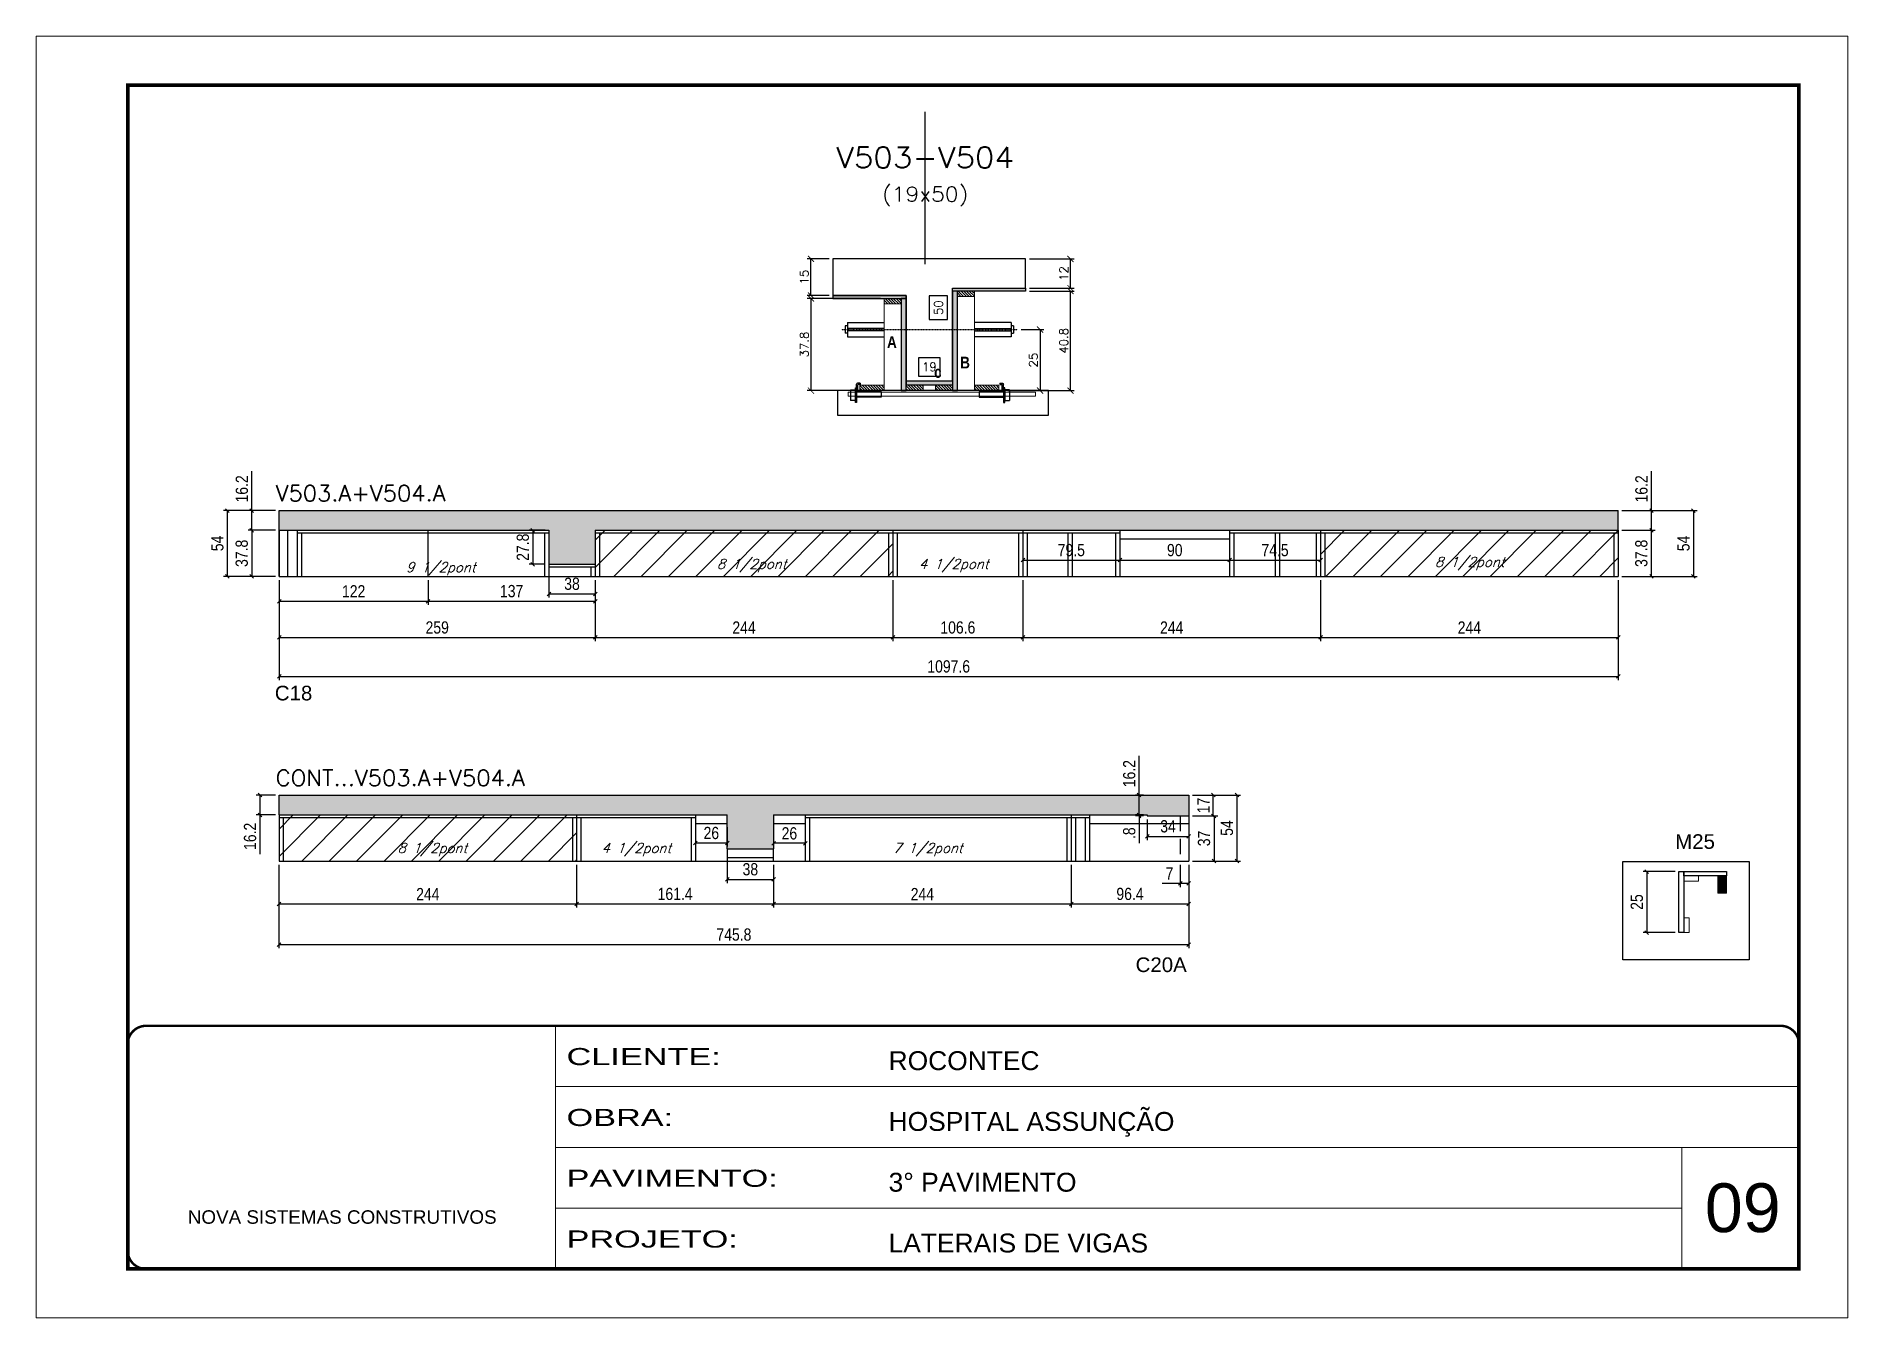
# Model space of a CAD drawing. Extents: x -21493 to -15213, y -12134 to 11887.
# Drawn here: x -21493 to -20008, y 8540 to 9590 of the extents above; entities that cross this region are included whole.
import ezdxf
from ezdxf.enums import TextEntityAlignment as Align

# ---------------------------------------------------------------- set-up
doc = ezdxf.new("R2010")
doc.units = 0
for name, pattern in [('CONTINUO', [0]), ('DASHED', [0.75, 0.5, -0.25]), ('HIDDEN', [0.375, 0.25, -0.125])]:
    doc.linetypes.add(name, pattern=pattern)
for name, color, linetype in [('5', 5, 'Continuous'), ('barrote', 251, 'Continuous'), ('COTA', 241, 'Continuous'), ('Cota Seção (2x)', 4, 'Continuous'), ('detalhes', 4, 'Continuous'), ('Painéis', 200, 'Continuous'), ('presilha', 1, 'Continuous'), ('Reaproveitamento', 251, 'Continuous'), ('SARR_2.2x7', 40, 'Continuous'), ('SARR_3.5x7', 81, 'Continuous'), ('TENSOR', 3, 'Continuous'), ('texto', 7, 'Continuous'), ('Texto de Titulo', 7, 'Continuous'), ('Texto Qtd Sarr', 242, 'Continuous')]:
    doc.layers.add(name, color=color, linetype=linetype)
for name, color, linetype, lineweight in [('CARIMBO', 255, 'Continuous', 9), ('CONCRETO', 251, 'Continuous', 25), ('Folhas', 255, 'Continuous', 9), ('Hachura', 251, 'Continuous', 9), ('Madeira', 126, 'Continuous', 18), ('Sarr 2.2x7', 40, 'Continuous', 9), ('SARRAFO DE PRESSAO', 251, 'DASHED', 9), ('SCO-___-LAJ', 2, 'Continuous', 0), ('Texto Seção', 7, 'Continuous', 15)]:
    doc.layers.add(name, color=color, linetype=linetype, lineweight=lineweight)
doc.styles.add('ARIAL', font='arial.ttf')
doc.styles.add('COTA TECNICA', font='techl___.ttf', dxfattribs={"height": 10})
doc.styles.add('REGUA-120', font='ROMANS.shx', dxfattribs={"height": 15})
doc.styles.add('Romans', font='romans.shx')
doc.styles.get("Standard").update_dxf_attribs({"font": 'arial.ttf'})
doc.styles.add('TECNICA', font='techb___.ttf', dxfattribs={"height": 10})
doc.styles.add('Tecnologia', font='')
doc.styles.get('Tecnologia').set_extended_font_data('Forgotten Futurist')
doc.dimstyles.new('Cota Seção (2x)', dxfattribs={"dimtxt": 7, "dimasz": 5, "dimexe": 3, "dimexo": 3, "dimgap": 2, "dimtad": 3, "dimdec": 1, "dimlfac": 0.5, "dimzin": 12, "dimdsep": 46, "dimtxsty": 'Romans', "dimblk": 'ARCHTICK', "dimcen": 0, "dimclrd": 4, "dimclre": 4, "dimclrt": 1, "dimadec": 1, "dimazin": 3, "dimtfac": 1, "dimtdec": 1, "dimtmove": 0, "dimatfit": 3, "dimldrblk": 'OBLIQUE', "dimfxl": 1, "dimtolj": 1, "dimtzin": 12, "dimarcsym": 0})
doc.dimstyles.new('Cota Seção interna', dxfattribs={"dimtxt": 7, "dimasz": 6, "dimexe": 0.18, "dimexo": 2, "dimgap": -4, "dimtad": 3, "dimdec": 1, "dimlfac": 0.5, "dimzin": 12, "dimdsep": 46, "dimtxsty": 'Romans', "dimblk": 'ARCHTICK', "dimcen": 0.09, "dimse1": 1, "dimse2": 1, "dimsd1": 1, "dimsd2": 1, "dimclrd": 180, "dimclre": 5, "dimclrt": 1, "dimadec": 0, "dimazin": 3, "dimtfac": 1, "dimtdec": 1, "dimtofl": 0, "dimtmove": 0, "dimatfit": 3, "dimldrblk": 'ARCHTICK', "dimfxl": 1, "dimtolj": 1, "dimtzin": 0, "dimarcsym": 0})
doc.dimstyles.new('PAINEL', dxfattribs={"dimtxt": 10, "dimasz": 3, "dimexe": 3, "dimexo": 3, "dimgap": 3, "dimtad": 1, "dimdec": 1, "dimzin": 12, "dimdsep": 46, "dimtxsty": 'COTA TECNICA', "dimblk1": 'OBLIQUE', "dimblk2": 'OBLIQUE', "dimsah": 1, "dimcen": 0.9, "dimclrd": 4, "dimclre": 4, "dimclrt": 240, "dimadec": 1, "dimazin": 3, "dimtfac": 1, "dimtdec": 1, "dimtmove": 0, "dimatfit": 3, "dimfxl": 1, "dimtolj": 1, "dimtzin": 12, "dimarcsym": 0})
pattern_1 = [(50, (-163399.1976, -21449.967), (5.46554007, -0.47817257), [0.5715, -6.2865]), (355, (-163399.1976, -21449.967), (-1.05730264, 5.73170536), [0.4572, -5.02921753]), (100.4514447, (-163398.742, -21450.007), (4.40823741, 5.25353256), [0.48570026, -5.34270734]), (46.1842, (-163399.1976, -21448.443), (8.13237123, -1.26126984), [0.85725, -9.42975]), (96.6355576, (-163398.52, -21448.548), (7.12212402, 7.42278374), [0.7285507, -8.01406824]), (351.184151, (-163399.198, -21448.443), (7.122124, 7.42278374), [0.685799, -7.54379196]), (21, (-163398.4356, -21448.824), (4.54843174, -3.06795595), [0.5715, -6.2865]), (326, (-163398.4356, -21448.824), (1.85406085, 5.52563898), [0.4572, -5.0292]), (71.451445, (-163398.0566, -21449.0796), (6.40249258, 2.45768307), [0.48570026, -5.34269813]), (37.5, (-163399.1976, -21449.9669), (0.092658098, 2.536651166), [0, -4.96824, 0, -5.1054, 0, -5.04825]), (7.5, (-163399.1976, -21449.967), (2.004589875, 3.005417245), [0, -2.91084, 0, -4.85394, 0, -1.92405]), (327.5, (-163400.8969, -21449.9669), (4.067717855, -0.17186232), [0, -1.905, 0, -5.9436, 0, -7.8867]), (317.5, (-163401.659, -21449.967), (4.44387544, 0.76279473), [0, -2.4765, 0, -3.94716, 0, -5.6007])]
pattern_2 = [(45, (-163399.198, -21449.967), (-11.2253202, 11.2253202), [])]

msp = doc.modelspace()

# ---------------------------------------------------------------- texts
at = {"layer": '5', "linetype": 'Continuous'}
for s, p in [('C18', (-21297.83, 9045.9)), ('C20A', (-20592.19, 8823.33))]:
    msp.add_text(s, height=12, rotation=359.99996, dxfattribs=at).set_placement(p)
at = {"layer": '5', "color": 7, "linetype": 'Continuous'}
msp.add_text('M25', height=12, rotation=359.99996, dxfattribs=at).set_placement((-20149.9, 8924.27))
at = {"layer": 'CARIMBO', "style": 'ARIAL'}
msp.add_text('09', height=40, dxfattribs=at).set_placement((-20125.55, 8610.23))
at = {"layer": 'detalhes', "style": 'TECNICA'}
for s, p in [('A', (-20795.93, 9334.74)), ('B', (-20735.97, 9317.9)), ('c', (-20757.35, 9310.2))]:
    msp.add_text(s, height=9.6, dxfattribs=at).set_placement(p)
at = {"layer": 'texto', "color": 2, "char_height": 8, "attachment_point": 5, "style": 'Romans'}
for s, insert in [('{\\Q19;\\C256;8 1/2pont}', (-20906.9, 9156.42)), ('{\\Q19;\\C256;4 1/2pont}', (-20741.24, 9156.42)), ('{\\Q19;\\C256;8 1/2pont}', (-20318.25, 9158.06)), ('{\\Q19;\\C256;9 1/2pont}', (-21161.78, 9153.72)), ('{\\Q19;\\C256;8 1/2pont}', (-21168.63, 8923.71)), ('{\\Q19;\\C256;4 1/2pont}', (-21001.43, 8923.71)), ('{\\Q19;\\C256;7 1/2pont}', (-20762.51, 8923.71))]:
    msp.add_mtext(s, dxfattribs=dict(at, insert=insert))
at = {"layer": 'Texto Seção', "style": 'REGUA-120', "width": 1.05}
for s, p in [('V503.A+V504.A', (-21297.08, 9209.16)), ('CONT...V503.A+V504.A', (-21297.08, 8975.91))]:
    msp.add_text(s, height=13, dxfattribs=at).set_placement(p)

# ---------------------------------------------------------------- blocks, each defined once
blk = doc.blocks.new('_Oblique')
at = {"color": 0, "linetype": 'ByBlock', "lineweight": -2}
blk.add_line((-0.5, -0.5), (0.5, 0.5), dxfattribs=at)
blk = doc.blocks.new('*D704')
at = {"layer": 'COTA', "color": 4, "lineweight": -2, "ltscale": 25, "transparency": 16777216}
for p, q in [((-21294.2, 9144.5), (-21294.2, 9094.5)), ((-21035.2, 9144.5), (-21035.2, 9094.5)), ((-21294.2, 9097.5), (-21035.2, 9097.5))]:
    blk.add_line(p, q, dxfattribs=at)
at = {"layer": 'Defpoints', "color": 0, "ltscale": 25, "transparency": 16777216}
for p in [(-21294.2, 9147.5), (-21035.2, 9147.5), (-21035.2, 9097.5)]:
    blk.add_point(p, dxfattribs=at)
at = {"layer": 'COTA', "color": 4, "lineweight": -2, "ltscale": 25, "transparency": 16777216, "xscale": 3, "yscale": 3, "zscale": 3, "rotation": 180}
blk.add_blockref('_Oblique', (-21294.2, 9097.5), dxfattribs=at)
at = {"layer": 'COTA', "color": 4, "lineweight": -2, "ltscale": 25, "transparency": 16777216, "xscale": 3, "yscale": 3, "zscale": 3}
blk.add_blockref('_Oblique', (-21035.2, 9097.5), dxfattribs=at)
at = {"layer": 'COTA', "color": 240, "ltscale": 25, "transparency": 16777216, "insert": (-21164.7, 9105.6), "char_height": 10, "attachment_point": 5, "style": 'COTA TECNICA'}
blk.add_mtext('\\A1;259', dxfattribs=at)
blk = doc.blocks.new('*D705')
at = {"layer": 'COTA', "color": 4, "lineweight": -2, "ltscale": 25, "transparency": 16777216}
for p, q in [((-21035.2, 9144.5), (-21035.2, 9094.5)), ((-20791.2, 9144.5), (-20791.2, 9094.5)), ((-21035.2, 9097.5), (-20791.2, 9097.5))]:
    blk.add_line(p, q, dxfattribs=at)
at = {"layer": 'Defpoints', "color": 0, "ltscale": 25, "transparency": 16777216}
for p in [(-21035.2, 9147.5), (-20791.2, 9147.5), (-20791.2, 9097.5)]:
    blk.add_point(p, dxfattribs=at)
at = {"layer": 'COTA', "color": 4, "lineweight": -2, "ltscale": 25, "transparency": 16777216, "xscale": 3, "yscale": 3, "zscale": 3, "rotation": 180}
blk.add_blockref('_Oblique', (-21035.2, 9097.5), dxfattribs=at)
at = {"layer": 'COTA', "color": 4, "lineweight": -2, "ltscale": 25, "transparency": 16777216, "xscale": 3, "yscale": 3, "zscale": 3}
blk.add_blockref('_Oblique', (-20791.2, 9097.5), dxfattribs=at)
at = {"layer": 'COTA', "color": 240, "ltscale": 25, "transparency": 16777216, "insert": (-20913.2, 9105.6), "char_height": 10, "attachment_point": 5, "style": 'COTA TECNICA'}
blk.add_mtext('\\A1;244', dxfattribs=at)
blk = doc.blocks.new('*D706')
at = {"layer": 'COTA', "color": 4, "lineweight": -2, "ltscale": 25, "transparency": 16777216}
for p, q in [((-21294.4, 8911.3), (-21294.4, 8876.2)), ((-21050.4, 8911.3), (-21050.4, 8876.2)), ((-21294.4, 8879.2), (-21050.4, 8879.2))]:
    blk.add_line(p, q, dxfattribs=at)
at = {"layer": 'Defpoints', "color": 0, "ltscale": 25, "transparency": 16777216}
for p in [(-21294.4, 8914.3), (-21050.4, 8914.3), (-21050.4, 8879.2)]:
    blk.add_point(p, dxfattribs=at)
at = {"layer": 'COTA', "color": 4, "lineweight": -2, "ltscale": 25, "transparency": 16777216, "xscale": 3, "yscale": 3, "zscale": 3, "rotation": 180}
blk.add_blockref('_Oblique', (-21294.4, 8879.2), dxfattribs=at)
at = {"layer": 'COTA', "color": 4, "lineweight": -2, "ltscale": 25, "transparency": 16777216, "xscale": 3, "yscale": 3, "zscale": 3}
blk.add_blockref('_Oblique', (-21050.4, 8879.2), dxfattribs=at)
at = {"layer": 'COTA', "color": 240, "ltscale": 25, "transparency": 16777216, "insert": (-21172.4, 8887.2), "char_height": 10, "attachment_point": 5, "style": 'COTA TECNICA'}
blk.add_mtext('\\A1;244', dxfattribs=at)
blk = doc.blocks.new('_ArchTick')
at = {"color": 0, "linetype": 'ByBlock', "const_width": 0.15}
blk.add_lwpolyline([(-0.5, -0.5), (0.5, 0.5)], dxfattribs=at)
blk = doc.blocks.new('*D85')
at = {"layer": 'COTA', "color": 4, "lineweight": -2, "transparency": 16777216}
for p, q in [((-20679.3, 9381.3), (-20642.6, 9381.3)), ((-20645.6, 9299.7), (-20645.6, 9381.3)), ((-20696.9, 9299.7), (-20642.6, 9299.7))]:
    blk.add_line(p, q, dxfattribs=at)
at = {"layer": 'Defpoints', "color": 0, "transparency": 16777216}
for p in [(-20682.3, 9381.3), (-20645.6, 9381.3), (-20699.9, 9299.7)]:
    blk.add_point(p, dxfattribs=at)
at = {"layer": 'COTA', "color": 4, "lineweight": -2, "transparency": 16777216, "xscale": 5, "yscale": 5, "zscale": 5}
for p, rotation in [((-20645.6, 9381.3), 90), ((-20645.6, 9299.7), 270)]:
    blk.add_blockref('_ArchTick', p, dxfattribs=dict(at, rotation=rotation))
at = {"layer": 'COTA', "color": 1, "transparency": 16777216, "insert": (-20651.1, 9340.5), "char_height": 7, "attachment_point": 5, "rotation": 90, "style": 'Romans'}
blk.add_mtext('\\A1;40.8', dxfattribs=at)
blk = doc.blocks.new('*D86')
at = {"layer": 'COTA', "color": 4, "lineweight": -2, "transparency": 16777216}
for p, q in [((-20679.3, 9407.7), (-20642.6, 9407.7)), ((-20645.6, 9383.7), (-20645.6, 9407.7)), ((-20679.3, 9383.7), (-20642.6, 9383.7))]:
    blk.add_line(p, q, dxfattribs=at)
at = {"layer": 'Defpoints', "color": 0, "transparency": 16777216}
for p in [(-20682.3, 9407.7), (-20645.6, 9407.7), (-20682.3, 9383.7)]:
    blk.add_point(p, dxfattribs=at)
at = {"layer": 'COTA', "color": 4, "lineweight": -2, "transparency": 16777216, "xscale": 5, "yscale": 5, "zscale": 5}
for p, rotation in [((-20645.6, 9407.7), 90), ((-20645.6, 9383.7), 270)]:
    blk.add_blockref('_ArchTick', p, dxfattribs=dict(at, rotation=rotation))
at = {"layer": 'COTA', "color": 1, "transparency": 16777216, "insert": (-20651.1, 9395.7), "char_height": 7, "attachment_point": 5, "rotation": 90, "style": 'Romans'}
blk.add_mtext('\\A1;12', dxfattribs=at)
blk = doc.blocks.new('*D87')
at = {"layer": 'Cota Seção (2x)', "color": 180, "lineweight": -2, "transparency": 16777216}
for p, q in [((-20746.3, 9377.4), (-20761.3, 9377.4)), ((-20761.3, 9377.4), (-20761.3, 9358)), ((-20746.3, 9358), (-20746.3, 9377.4)), ((-20761.3, 9358), (-20746.3, 9358))]:
    blk.add_line(p, q, dxfattribs=at)
at = {"layer": 'Defpoints', "color": 0, "transparency": 16777216}
for p in [(-20742.3, 9407.7), (-20742.3, 9407.7), (-20742.3, 9307.7)]:
    blk.add_point(p, dxfattribs=at)
at = {"layer": 'Cota Seção (2x)', "color": 1, "transparency": 16777216, "insert": (-20753.8, 9367.7), "char_height": 7, "attachment_point": 5, "rotation": 90, "style": 'Romans'}
blk.add_mtext('\\A1;50', dxfattribs=at)
blk = doc.blocks.new('PRESILHA METÁLICA 1')
at = {"layer": 'presilha'}
for p, q in [((0, 13), (6, 13)), ((0, 13), (0, 0)), ((6, 0), (0, 0)), ((6, 15.5), (7.5, 15.5)), ((6, -2.5), (6, 15.5)), ((6, 13), (6, 0)), ((7.5, 10.6), (7.5, 19.9)), ((7.5, 15.5), (7.5, -2.5)), ((37.5, 4.1), (7.5, 4.1)), ((12, 21), (8.6, 21)), ((9, 11.6), (9, 18.9)), ((12, 19.5), (9.6, 19.5)), ((37.5, 11), (9.6, 11)), ((12, 21), (12, 19.5)), ((37.5, 11), (37.5, 4.1)), ((7.5, -2.5), (6, -2.5))]:
    blk.add_line(p, q, dxfattribs=at)
for centre, radius, start, end in [((8.6, 19.9), 1.14, 90, 180), ((9.6, 18.9), 0.57, 90, 180), ((9.6, 11.6), 0.57, 180, 270)]:
    blk.add_arc(centre, radius, start, end, dxfattribs=at)
blk = doc.blocks.new('*D88')
at = {"layer": 'Cota Seção (2x)', "color": 180, "lineweight": -2, "transparency": 16777216}
for p, q in [((-20752.3, 9326.7), (-20770.3, 9326.7)), ((-20770.3, 9326.7), (-20770.3, 9311.7)), ((-20752.3, 9311.7), (-20752.3, 9326.7)), ((-20770.3, 9311.7), (-20752.3, 9311.7))]:
    blk.add_line(p, q, dxfattribs=at)
at = {"layer": 'Defpoints', "color": 0, "transparency": 16777216}
for p in [(-20780.3, 9299.7), (-20742.3, 9307.7), (-20742.3, 9299.7)]:
    blk.add_point(p, dxfattribs=at)
at = {"layer": 'Cota Seção (2x)', "color": 1, "transparency": 16777216, "insert": (-20761.3, 9319.2), "char_height": 7, "attachment_point": 5, "style": 'Romans'}
blk.add_mtext('\\A1;19', dxfattribs=at)
blk = doc.blocks.new('*D89')
at = {"layer": 'COTA', "color": 4, "lineweight": -2, "transparency": 16777216}
for p, q in [((-20801.3, 9375.3), (-20861.3, 9375.3)), ((-20858.3, 9375.3), (-20858.3, 9299.7)), ((-20801.3, 9299.7), (-20861.3, 9299.7))]:
    blk.add_line(p, q, dxfattribs=at)
at = {"layer": 'Defpoints', "color": 0, "transparency": 16777216}
for p in [(-20798.3, 9375.3), (-20858.3, 9299.7), (-20798.3, 9299.7)]:
    blk.add_point(p, dxfattribs=at)
at = {"layer": 'COTA', "color": 4, "lineweight": -2, "transparency": 16777216, "xscale": 5, "yscale": 5, "zscale": 5}
for p, rotation in [((-20858.3, 9375.3), 90), ((-20858.3, 9299.7), 270)]:
    blk.add_blockref('_ArchTick', p, dxfattribs=dict(at, rotation=rotation))
at = {"layer": 'COTA', "color": 1, "transparency": 16777216, "insert": (-20863.8, 9337.5), "char_height": 7, "attachment_point": 5, "rotation": 90, "style": 'Romans'}
blk.add_mtext('\\A1;37.8', dxfattribs=at)
blk = doc.blocks.new('*D90')
at = {"layer": 'COTA', "color": 4, "lineweight": -2, "transparency": 16777216}
for p, q in [((-20686, 9349.7), (-20667.5, 9349.7)), ((-20670.5, 9349.7), (-20670.5, 9299.7)), ((-20686, 9299.7), (-20667.5, 9299.7))]:
    blk.add_line(p, q, dxfattribs=at)
at = {"layer": 'Defpoints', "color": 0, "transparency": 16777216}
for p in [(-20689, 9349.7), (-20689, 9299.7), (-20670.5, 9299.7)]:
    blk.add_point(p, dxfattribs=at)
at = {"layer": 'COTA', "color": 4, "lineweight": -2, "transparency": 16777216, "xscale": 5, "yscale": 5, "zscale": 5}
for p, rotation in [((-20670.5, 9349.7), 90), ((-20670.5, 9299.7), 270)]:
    blk.add_blockref('_ArchTick', p, dxfattribs=dict(at, rotation=rotation))
at = {"layer": 'COTA', "color": 1, "transparency": 16777216, "insert": (-20676, 9324.7), "char_height": 7, "attachment_point": 5, "rotation": 90, "style": 'Romans'}
blk.add_mtext('\\A1;25', dxfattribs=at)
blk = doc.blocks.new('titulo1')
at = {"layer": 'Defpoints', "color": 252, "linetype": 'HIDDEN', "ltscale": 2}
blk.add_line((0, 0), (0, 125), dxfattribs=at)
at = {"layer": 'Defpoints', "style": 'Romans', "oblique": 15}
blk.add_attdef('FOLHA', text='', height=10, dxfattribs=at).set_placement((0, 15.6), align=Align.MIDDLE_CENTER)
at = {"layer": 'Texto Qtd Sarr', "color": 3, "style": 'Romans', "oblique": 15}
for tag, height, p in [('TITULO', 17, (0, 71.4)), ('SEÇÃO', 12, (0, 41.5))]:
    blk.add_attdef(tag, text='', height=height, dxfattribs=at).set_placement(p, align=Align.MIDDLE_CENTER)
blk = doc.blocks.new('*D91')
at = {"layer": 'COTA', "color": 4, "lineweight": -2, "transparency": 16777216}
for p, q in [((-20843.3, 9407.7), (-20861.3, 9407.7)), ((-20858.3, 9377.7), (-20858.3, 9407.7)), ((-20843.3, 9377.7), (-20861.3, 9377.7))]:
    blk.add_line(p, q, dxfattribs=at)
at = {"layer": 'Defpoints', "color": 0, "transparency": 16777216}
for p in [(-20858.3, 9407.7), (-20840.3, 9407.7), (-20840.3, 9377.7)]:
    blk.add_point(p, dxfattribs=at)
at = {"layer": 'COTA', "color": 4, "lineweight": -2, "transparency": 16777216, "xscale": 5, "yscale": 5, "zscale": 5}
for p, rotation in [((-20858.3, 9407.7), 90), ((-20858.3, 9377.7), 270)]:
    blk.add_blockref('_ArchTick', p, dxfattribs=dict(at, rotation=rotation))
at = {"layer": 'COTA', "color": 1, "transparency": 16777216, "insert": (-20863.8, 9392.7), "char_height": 7, "attachment_point": 5, "rotation": 90, "style": 'Romans'}
blk.add_mtext('\\A1;15', dxfattribs=at)
blk = doc.blocks.new('*D92')
at = {"layer": 'COTA', "color": 4, "lineweight": -2, "ltscale": 25, "transparency": 16777216}
for p, q in [((-20193.6, 9185.3), (-20166.3, 9185.3)), ((-20169.3, 9147.5), (-20169.3, 9185.3)), ((-20193.6, 9147.5), (-20166.3, 9147.5))]:
    blk.add_line(p, q, dxfattribs=at)
at = {"layer": 'Defpoints', "color": 0, "ltscale": 25, "transparency": 16777216}
for p in [(-20196.6, 9185.3), (-20169.3, 9185.3), (-20196.6, 9147.5)]:
    blk.add_point(p, dxfattribs=at)
at = {"layer": 'COTA', "color": 4, "lineweight": -2, "ltscale": 25, "transparency": 16777216, "xscale": 3, "yscale": 3, "zscale": 3}
for p, rotation in [((-20169.3, 9185.3), 90), ((-20169.3, 9147.5), 270)]:
    blk.add_blockref('_Oblique', p, dxfattribs=dict(at, rotation=rotation))
at = {"layer": 'COTA', "color": 240, "ltscale": 25, "transparency": 16777216, "insert": (-20177.6, 9166.4), "char_height": 10, "attachment_point": 5, "rotation": 90, "style": 'COTA TECNICA'}
blk.add_mtext('\\A1;37.8', dxfattribs=at)
blk = doc.blocks.new('*D93')
at = {"layer": 'COTA', "color": 4, "lineweight": -2, "ltscale": 25, "transparency": 16777216}
for p, q in [((-20169.3, 9201.5), (-20169.3, 9233.8)), ((-20193.6, 9201.5), (-20166.3, 9201.5)), ((-20169.3, 9185.3), (-20169.3, 9201.5)), ((-20193.6, 9185.3), (-20166.3, 9185.3))]:
    blk.add_line(p, q, dxfattribs=at)
at = {"layer": 'Defpoints', "color": 0, "ltscale": 25, "transparency": 16777216}
for p in [(-20196.6, 9201.5), (-20169.3, 9201.5), (-20196.6, 9185.3)]:
    blk.add_point(p, dxfattribs=at)
at = {"layer": 'COTA', "color": 4, "lineweight": -2, "ltscale": 25, "transparency": 16777216, "xscale": 3, "yscale": 3, "zscale": 3}
for p, rotation in [((-20169.3, 9201.5), 90), ((-20169.3, 9185.3), 270)]:
    blk.add_blockref('_Oblique', p, dxfattribs=dict(at, rotation=rotation))
at = {"layer": 'COTA', "color": 240, "ltscale": 25, "transparency": 16777216, "insert": (-20177.5, 9219.2), "char_height": 10, "attachment_point": 5, "rotation": 90, "style": 'COTA TECNICA'}
blk.add_mtext('\\A1;16.2', dxfattribs=at)
blk = doc.blocks.new('*D707')
at = {"layer": 'Defpoints', "color": 0, "linetype": 'ByBlock', "transparency": 16777216}
for p in [(-20146.8, 8905.7), (-20173.2, 8855.7), (-20146.8, 8855.7)]:
    blk.add_point(p, dxfattribs=at)
at = {"layer": 'Sarr 2.2x7', "color": 4, "linetype": 'ByBlock', "lineweight": -2, "transparency": 16777216}
for p, q in [((-20149.8, 8905.7), (-20176.2, 8905.7)), ((-20173.2, 8905.7), (-20173.2, 8855.7)), ((-20149.8, 8855.7), (-20176.2, 8855.7))]:
    blk.add_line(p, q, dxfattribs=at)
at = {"layer": 'Sarr 2.2x7', "color": 4, "linetype": 'ByBlock', "lineweight": -2, "transparency": 16777216, "xscale": 3, "yscale": 3, "zscale": 3}
for p, rotation in [((-20173.2, 8905.7), 90), ((-20173.2, 8855.7), 270)]:
    blk.add_blockref('_Oblique', p, dxfattribs=dict(at, rotation=rotation))
at = {"layer": 'Sarr 2.2x7', "color": 240, "linetype": 'ByBlock', "transparency": 16777216, "insert": (-20181.3, 8880.7), "char_height": 10, "attachment_point": 5, "rotation": 90, "style": 'COTA TECNICA'}
blk.add_mtext('\\A1;25', dxfattribs=at)
blk = doc.blocks.new('*D94')
at = {"layer": 'COTA', "color": 4, "lineweight": -2, "ltscale": 25, "transparency": 16777216}
for p, q in [((-21294.2, 9144.5), (-21294.2, 9062.6)), ((-20196.6, 9144.5), (-20196.6, 9062.6)), ((-21294.2, 9065.6), (-20196.6, 9065.6))]:
    blk.add_line(p, q, dxfattribs=at)
at = {"layer": 'Defpoints', "color": 0, "ltscale": 25, "transparency": 16777216}
for p in [(-21294.2, 9147.5), (-20196.6, 9147.5), (-20196.6, 9065.6)]:
    blk.add_point(p, dxfattribs=at)
at = {"layer": 'COTA', "color": 4, "lineweight": -2, "ltscale": 25, "transparency": 16777216, "xscale": 3, "yscale": 3, "zscale": 3, "rotation": 180}
blk.add_blockref('_Oblique', (-21294.2, 9065.6), dxfattribs=at)
at = {"layer": 'COTA', "color": 4, "lineweight": -2, "ltscale": 25, "transparency": 16777216, "xscale": 3, "yscale": 3, "zscale": 3}
blk.add_blockref('_Oblique', (-20196.6, 9065.6), dxfattribs=at)
at = {"layer": 'COTA', "color": 240, "ltscale": 25, "transparency": 16777216, "insert": (-20745.4, 9073.7), "char_height": 10, "attachment_point": 5, "style": 'COTA TECNICA'}
blk.add_mtext('\\A1;1097.6', dxfattribs=at)
blk = doc.blocks.new('*D95')
at = {"layer": 'COTA', "color": 4, "lineweight": -2, "ltscale": 25, "transparency": 16777216}
for p, q in [((-21294.4, 8911.3), (-21294.4, 8842.9)), ((-20548.6, 8911.3), (-20548.6, 8842.9)), ((-21294.4, 8845.9), (-20548.6, 8845.9))]:
    blk.add_line(p, q, dxfattribs=at)
at = {"layer": 'Defpoints', "color": 0, "ltscale": 25, "transparency": 16777216}
for p in [(-21294.4, 8914.3), (-20548.6, 8914.3), (-20548.6, 8845.9)]:
    blk.add_point(p, dxfattribs=at)
at = {"layer": 'COTA', "color": 4, "lineweight": -2, "ltscale": 25, "transparency": 16777216, "xscale": 3, "yscale": 3, "zscale": 3, "rotation": 180}
blk.add_blockref('_Oblique', (-21294.4, 8845.9), dxfattribs=at)
at = {"layer": 'COTA', "color": 4, "lineweight": -2, "ltscale": 25, "transparency": 16777216, "xscale": 3, "yscale": 3, "zscale": 3}
blk.add_blockref('_Oblique', (-20548.6, 8845.9), dxfattribs=at)
at = {"layer": 'COTA', "color": 240, "ltscale": 25, "transparency": 16777216, "insert": (-20921.5, 8854), "char_height": 10, "attachment_point": 5, "style": 'COTA TECNICA'}
blk.add_mtext('\\A1;745.8', dxfattribs=at)
blk = doc.blocks.new('*D96')
at = {"layer": 'COTA', "color": 4, "lineweight": -2, "ltscale": 25, "transparency": 16777216}
for p, q in [((-20193.6, 9201.5), (-20131.9, 9201.5)), ((-20134.9, 9201.5), (-20134.9, 9147.5)), ((-20193.6, 9147.5), (-20131.9, 9147.5))]:
    blk.add_line(p, q, dxfattribs=at)
at = {"layer": 'Defpoints', "color": 0, "ltscale": 25, "transparency": 16777216}
for p in [(-20196.6, 9201.5), (-20196.6, 9147.5), (-20134.9, 9147.5)]:
    blk.add_point(p, dxfattribs=at)
at = {"layer": 'COTA', "color": 4, "lineweight": -2, "ltscale": 25, "transparency": 16777216, "xscale": 3, "yscale": 3, "zscale": 3}
for p, rotation in [((-20134.9, 9201.5), 90), ((-20134.9, 9147.5), 270)]:
    blk.add_blockref('_Oblique', p, dxfattribs=dict(at, rotation=rotation))
at = {"layer": 'COTA', "color": 240, "ltscale": 25, "transparency": 16777216, "insert": (-20143, 9174.5), "char_height": 10, "attachment_point": 5, "rotation": 90, "style": 'COTA TECNICA'}
blk.add_mtext('\\A1;54', dxfattribs=at)
blk = doc.blocks.new('*D708')
at = {"layer": 'COTA', "color": 4, "lineweight": -2, "ltscale": 25, "transparency": 16777216}
for p, q in [((-21294.2, 9144.5), (-21294.2, 9124.2)), ((-21172.2, 9144.5), (-21172.2, 9124.2)), ((-21294.2, 9127.2), (-21172.2, 9127.2))]:
    blk.add_line(p, q, dxfattribs=at)
at = {"layer": 'Defpoints', "color": 0, "ltscale": 25, "transparency": 16777216}
for p in [(-21294.2, 9147.5), (-21172.2, 9147.5), (-21172.2, 9127.2)]:
    blk.add_point(p, dxfattribs=at)
at = {"layer": 'COTA', "color": 4, "lineweight": -2, "ltscale": 25, "transparency": 16777216, "xscale": 3, "yscale": 3, "zscale": 3, "rotation": 180}
blk.add_blockref('_Oblique', (-21294.2, 9127.2), dxfattribs=at)
at = {"layer": 'COTA', "color": 4, "lineweight": -2, "ltscale": 25, "transparency": 16777216, "xscale": 3, "yscale": 3, "zscale": 3}
blk.add_blockref('_Oblique', (-21172.2, 9127.2), dxfattribs=at)
at = {"layer": 'COTA', "color": 240, "ltscale": 25, "transparency": 16777216, "insert": (-21233.2, 9135.3), "char_height": 10, "attachment_point": 5, "style": 'COTA TECNICA'}
blk.add_mtext('\\A1;122', dxfattribs=at)
blk = doc.blocks.new('*D709')
at = {"layer": 'COTA', "color": 4, "lineweight": -2, "ltscale": 25, "transparency": 16777216}
for p, q in [((-21172.2, 9144.5), (-21172.2, 9124.2)), ((-21035.2, 9144.5), (-21035.2, 9124.2)), ((-21172.2, 9127.2), (-21035.2, 9127.2))]:
    blk.add_line(p, q, dxfattribs=at)
at = {"layer": 'Defpoints', "color": 0, "ltscale": 25, "transparency": 16777216}
for p in [(-21172.2, 9147.5), (-21035.2, 9147.5), (-21035.2, 9127.2)]:
    blk.add_point(p, dxfattribs=at)
at = {"layer": 'COTA', "color": 4, "lineweight": -2, "ltscale": 25, "transparency": 16777216, "xscale": 3, "yscale": 3, "zscale": 3, "rotation": 180}
blk.add_blockref('_Oblique', (-21172.2, 9127.2), dxfattribs=at)
at = {"layer": 'COTA', "color": 4, "lineweight": -2, "ltscale": 25, "transparency": 16777216, "xscale": 3, "yscale": 3, "zscale": 3}
blk.add_blockref('_Oblique', (-21035.2, 9127.2), dxfattribs=at)
at = {"layer": 'COTA', "color": 240, "ltscale": 25, "transparency": 16777216, "insert": (-21103.7, 9135.4), "char_height": 10, "attachment_point": 5, "style": 'COTA TECNICA'}
blk.add_mtext('\\A1;137', dxfattribs=at)
blk = doc.blocks.new('*D710')
at = {"layer": 'COTA', "color": 4, "lineweight": -2, "ltscale": 25, "transparency": 16777216}
for p, q in [((-21076.2, 9185.3), (-21089.4, 9185.3)), ((-21086.4, 9185.3), (-21086.4, 9157.5)), ((-21076.2, 9157.5), (-21089.4, 9157.5))]:
    blk.add_line(p, q, dxfattribs=at)
at = {"layer": 'Defpoints', "color": 0, "ltscale": 25, "transparency": 16777216}
for p in [(-21073.2, 9185.3), (-21086.4, 9157.5), (-21073.2, 9157.5)]:
    blk.add_point(p, dxfattribs=at)
at = {"layer": 'COTA', "color": 4, "lineweight": -2, "ltscale": 25, "transparency": 16777216, "xscale": 3, "yscale": 3, "zscale": 3}
for p, rotation in [((-21086.4, 9185.3), 90), ((-21086.4, 9157.5), 270)]:
    blk.add_blockref('_Oblique', p, dxfattribs=dict(at, rotation=rotation))
at = {"layer": 'COTA', "color": 240, "ltscale": 25, "transparency": 16777216, "insert": (-21094.5, 9171.4), "char_height": 10, "attachment_point": 5, "rotation": 90, "style": 'COTA TECNICA'}
blk.add_mtext('\\A1;27.8', dxfattribs=at)
blk = doc.blocks.new('*D711')
at = {"layer": 'COTA', "color": 4, "lineweight": -2, "ltscale": 25, "transparency": 16777216}
for p, q in [((-21297.2, 9201.5), (-21339.8, 9201.5)), ((-21336.8, 9201.5), (-21336.8, 9147.5)), ((-21297.2, 9147.5), (-21339.8, 9147.5))]:
    blk.add_line(p, q, dxfattribs=at)
at = {"layer": 'Defpoints', "color": 0, "ltscale": 25, "transparency": 16777216}
for p in [(-21294.2, 9201.5), (-21336.8, 9147.5), (-21294.2, 9147.5)]:
    blk.add_point(p, dxfattribs=at)
at = {"layer": 'COTA', "color": 4, "lineweight": -2, "ltscale": 25, "transparency": 16777216, "xscale": 3, "yscale": 3, "zscale": 3}
for p, rotation in [((-21336.8, 9201.5), 90), ((-21336.8, 9147.5), 270)]:
    blk.add_blockref('_Oblique', p, dxfattribs=dict(at, rotation=rotation))
at = {"layer": 'COTA', "color": 240, "ltscale": 25, "transparency": 16777216, "insert": (-21344.9, 9174.5), "char_height": 10, "attachment_point": 5, "rotation": 90, "style": 'COTA TECNICA'}
blk.add_mtext('\\A1;54', dxfattribs=at)
blk = doc.blocks.new('*D97')
at = {"layer": 'COTA', "color": 4, "lineweight": -2, "ltscale": 25, "transparency": 16777216}
for p, q in [((-21297.2, 9185.3), (-21319.7, 9185.3)), ((-21316.7, 9185.3), (-21316.7, 9147.5)), ((-21297.2, 9147.5), (-21319.7, 9147.5))]:
    blk.add_line(p, q, dxfattribs=at)
at = {"layer": 'Defpoints', "color": 0, "ltscale": 25, "transparency": 16777216}
for p in [(-21294.2, 9185.3), (-21316.7, 9147.5), (-21294.2, 9147.5)]:
    blk.add_point(p, dxfattribs=at)
at = {"layer": 'COTA', "color": 4, "lineweight": -2, "ltscale": 25, "transparency": 16777216, "xscale": 3, "yscale": 3, "zscale": 3}
for p, rotation in [((-21316.7, 9185.3), 90), ((-21316.7, 9147.5), 270)]:
    blk.add_blockref('_Oblique', p, dxfattribs=dict(at, rotation=rotation))
at = {"layer": 'COTA', "color": 240, "ltscale": 25, "transparency": 16777216, "insert": (-21324.9, 9166.4), "char_height": 10, "attachment_point": 5, "rotation": 90, "style": 'COTA TECNICA'}
blk.add_mtext('\\A1;37.8', dxfattribs=at)
blk = doc.blocks.new('*D712')
at = {"layer": 'COTA', "color": 4, "lineweight": -2, "ltscale": 25, "transparency": 16777216}
for p, q in [((-21316.7, 9201.5), (-21316.7, 9233.8)), ((-21297.2, 9201.5), (-21319.7, 9201.5)), ((-21316.7, 9185.3), (-21316.7, 9201.5)), ((-21297.2, 9185.3), (-21319.7, 9185.3))]:
    blk.add_line(p, q, dxfattribs=at)
at = {"layer": 'Defpoints', "color": 0, "ltscale": 25, "transparency": 16777216}
for p in [(-21316.7, 9201.5), (-21294.2, 9201.5), (-21294.2, 9185.3)]:
    blk.add_point(p, dxfattribs=at)
at = {"layer": 'COTA', "color": 4, "lineweight": -2, "ltscale": 25, "transparency": 16777216, "xscale": 3, "yscale": 3, "zscale": 3}
for p, rotation in [((-21316.7, 9201.5), 90), ((-21316.7, 9185.3), 270)]:
    blk.add_blockref('_Oblique', p, dxfattribs=dict(at, rotation=rotation))
at = {"layer": 'COTA', "color": 240, "ltscale": 25, "transparency": 16777216, "insert": (-21324.8, 9219.2), "char_height": 10, "attachment_point": 5, "rotation": 90, "style": 'COTA TECNICA'}
blk.add_mtext('\\A1;16.2', dxfattribs=at)
blk = doc.blocks.new('*D713')
at = {"layer": 'COTA', "color": 4, "lineweight": -2, "ltscale": 25, "transparency": 16777216}
for p, q in [((-20791.2, 9144.5), (-20791.2, 9094.5)), ((-20684.6, 9144.5), (-20684.6, 9094.5)), ((-20791.2, 9097.5), (-20684.6, 9097.5))]:
    blk.add_line(p, q, dxfattribs=at)
at = {"layer": 'Defpoints', "color": 0, "ltscale": 25, "transparency": 16777216}
for p in [(-20791.2, 9147.5), (-20684.6, 9147.5), (-20684.6, 9097.5)]:
    blk.add_point(p, dxfattribs=at)
at = {"layer": 'COTA', "color": 4, "lineweight": -2, "ltscale": 25, "transparency": 16777216, "xscale": 3, "yscale": 3, "zscale": 3, "rotation": 180}
blk.add_blockref('_Oblique', (-20791.2, 9097.5), dxfattribs=at)
at = {"layer": 'COTA', "color": 4, "lineweight": -2, "ltscale": 25, "transparency": 16777216, "xscale": 3, "yscale": 3, "zscale": 3}
blk.add_blockref('_Oblique', (-20684.6, 9097.5), dxfattribs=at)
at = {"layer": 'COTA', "color": 240, "ltscale": 25, "transparency": 16777216, "insert": (-20737.9, 9105.6), "char_height": 10, "attachment_point": 5, "style": 'COTA TECNICA'}
blk.add_mtext('\\A1;106.6', dxfattribs=at)
blk = doc.blocks.new('*D714')
at = {"layer": 'COTA', "color": 4, "lineweight": -2, "ltscale": 25, "transparency": 16777216}
for p, q in [((-20684.6, 9144.5), (-20684.6, 9094.5)), ((-20440.6, 9144.5), (-20440.6, 9094.5)), ((-20684.6, 9097.5), (-20440.6, 9097.5))]:
    blk.add_line(p, q, dxfattribs=at)
at = {"layer": 'Defpoints', "color": 0, "ltscale": 25, "transparency": 16777216}
for p in [(-20684.6, 9147.5), (-20440.6, 9147.5), (-20440.6, 9097.5)]:
    blk.add_point(p, dxfattribs=at)
at = {"layer": 'COTA', "color": 4, "lineweight": -2, "ltscale": 25, "transparency": 16777216, "xscale": 3, "yscale": 3, "zscale": 3, "rotation": 180}
blk.add_blockref('_Oblique', (-20684.6, 9097.5), dxfattribs=at)
at = {"layer": 'COTA', "color": 4, "lineweight": -2, "ltscale": 25, "transparency": 16777216, "xscale": 3, "yscale": 3, "zscale": 3}
blk.add_blockref('_Oblique', (-20440.6, 9097.5), dxfattribs=at)
at = {"layer": 'COTA', "color": 240, "ltscale": 25, "transparency": 16777216, "insert": (-20562.6, 9105.6), "char_height": 10, "attachment_point": 5, "style": 'COTA TECNICA'}
blk.add_mtext('\\A1;244', dxfattribs=at)
blk = doc.blocks.new('*D715')
at = {"layer": 'COTA', "color": 4, "lineweight": -2, "ltscale": 25, "transparency": 16777216}
for p, q in [((-20440.6, 9144.5), (-20440.6, 9094.5)), ((-20196.6, 9144.5), (-20196.6, 9094.5)), ((-20440.6, 9097.5), (-20196.6, 9097.5))]:
    blk.add_line(p, q, dxfattribs=at)
at = {"layer": 'Defpoints', "color": 0, "ltscale": 25, "transparency": 16777216}
for p in [(-20440.6, 9147.5), (-20196.6, 9147.5), (-20196.6, 9097.5)]:
    blk.add_point(p, dxfattribs=at)
at = {"layer": 'COTA', "color": 4, "lineweight": -2, "ltscale": 25, "transparency": 16777216, "xscale": 3, "yscale": 3, "zscale": 3, "rotation": 180}
blk.add_blockref('_Oblique', (-20440.6, 9097.5), dxfattribs=at)
at = {"layer": 'COTA', "color": 4, "lineweight": -2, "ltscale": 25, "transparency": 16777216, "xscale": 3, "yscale": 3, "zscale": 3}
blk.add_blockref('_Oblique', (-20196.6, 9097.5), dxfattribs=at)
at = {"layer": 'COTA', "color": 240, "ltscale": 25, "transparency": 16777216, "insert": (-20318.6, 9105.6), "char_height": 10, "attachment_point": 5, "style": 'COTA TECNICA'}
blk.add_mtext('\\A1;244', dxfattribs=at)
blk = doc.blocks.new('*D716')
at = {"layer": 'COTA', "color": 4, "lineweight": -2, "ltscale": 25, "transparency": 16777216}
for p, q in [((-20684.6, 9182.3), (-20684.6, 9157.9)), ((-20605.1, 9182.3), (-20605.1, 9157.9)), ((-20684.6, 9160.9), (-20605.1, 9160.9))]:
    blk.add_line(p, q, dxfattribs=at)
at = {"layer": 'Defpoints', "color": 0, "ltscale": 25, "transparency": 16777216}
for p in [(-20684.6, 9185.3), (-20605.1, 9185.3), (-20605.1, 9160.9)]:
    blk.add_point(p, dxfattribs=at)
at = {"layer": 'COTA', "color": 4, "lineweight": -2, "ltscale": 25, "transparency": 16777216, "xscale": 3, "yscale": 3, "zscale": 3, "rotation": 180}
blk.add_blockref('_Oblique', (-20684.6, 9160.9), dxfattribs=at)
at = {"layer": 'COTA', "color": 4, "lineweight": -2, "ltscale": 25, "transparency": 16777216, "xscale": 3, "yscale": 3, "zscale": 3}
blk.add_blockref('_Oblique', (-20605.1, 9160.9), dxfattribs=at)
at = {"layer": 'COTA', "color": 240, "ltscale": 25, "transparency": 16777216, "insert": (-20644.9, 9169), "char_height": 10, "attachment_point": 5, "style": 'COTA TECNICA'}
blk.add_mtext('\\A1;79.5', dxfattribs=at)
blk = doc.blocks.new('*D717')
at = {"layer": 'COTA', "color": 4, "lineweight": -2, "ltscale": 25, "transparency": 16777216}
for p, q in [((-20605.1, 9182.3), (-20605.1, 9157.9)), ((-20515.1, 9182.3), (-20515.1, 9157.9)), ((-20605.1, 9160.9), (-20515.1, 9160.9))]:
    blk.add_line(p, q, dxfattribs=at)
at = {"layer": 'Defpoints', "color": 0, "ltscale": 25, "transparency": 16777216}
for p in [(-20605.1, 9185.3), (-20515.1, 9185.3), (-20515.1, 9160.9)]:
    blk.add_point(p, dxfattribs=at)
at = {"layer": 'COTA', "color": 4, "lineweight": -2, "ltscale": 25, "transparency": 16777216, "xscale": 3, "yscale": 3, "zscale": 3, "rotation": 180}
blk.add_blockref('_Oblique', (-20605.1, 9160.9), dxfattribs=at)
at = {"layer": 'COTA', "color": 4, "lineweight": -2, "ltscale": 25, "transparency": 16777216, "xscale": 3, "yscale": 3, "zscale": 3}
blk.add_blockref('_Oblique', (-20515.1, 9160.9), dxfattribs=at)
at = {"layer": 'COTA', "color": 240, "ltscale": 25, "transparency": 16777216, "insert": (-20560.1, 9169), "char_height": 10, "attachment_point": 5, "style": 'COTA TECNICA'}
blk.add_mtext('\\A1;90', dxfattribs=at)
blk = doc.blocks.new('*D723')
at = {"layer": 'COTA', "color": 4, "lineweight": -2, "ltscale": 25, "transparency": 16777216}
for p, q in [((-20515.1, 9182.3), (-20515.1, 9157.9)), ((-20440.6, 9182.3), (-20440.6, 9157.9)), ((-20515.1, 9160.9), (-20440.6, 9160.9))]:
    blk.add_line(p, q, dxfattribs=at)
at = {"layer": 'Defpoints', "color": 0, "ltscale": 25, "transparency": 16777216}
for p in [(-20515.1, 9185.3), (-20440.6, 9185.3), (-20440.6, 9160.9)]:
    blk.add_point(p, dxfattribs=at)
at = {"layer": 'COTA', "color": 4, "lineweight": -2, "ltscale": 25, "transparency": 16777216, "xscale": 3, "yscale": 3, "zscale": 3, "rotation": 180}
blk.add_blockref('_Oblique', (-20515.1, 9160.9), dxfattribs=at)
at = {"layer": 'COTA', "color": 4, "lineweight": -2, "ltscale": 25, "transparency": 16777216, "xscale": 3, "yscale": 3, "zscale": 3}
blk.add_blockref('_Oblique', (-20440.6, 9160.9), dxfattribs=at)
at = {"layer": 'COTA', "color": 240, "ltscale": 25, "transparency": 16777216, "insert": (-20477.9, 9169), "char_height": 10, "attachment_point": 5, "style": 'COTA TECNICA'}
blk.add_mtext('\\A1;74.5', dxfattribs=at)
blk = doc.blocks.new('*D724')
at = {"layer": 'COTA', "color": 4, "lineweight": -2, "ltscale": 25, "transparency": 16777216}
for p, q in [((-21297.4, 8968.3), (-21313, 8968.3)), ((-21310, 8968.3), (-21310, 8952.1)), ((-21297.4, 8952.1), (-21313, 8952.1)), ((-21310, 8952.1), (-21310, 8919.8))]:
    blk.add_line(p, q, dxfattribs=at)
at = {"layer": 'Defpoints', "color": 0, "ltscale": 25, "transparency": 16777216}
for p in [(-21294.4, 8968.3), (-21310, 8952.1), (-21294.4, 8952.1)]:
    blk.add_point(p, dxfattribs=at)
at = {"layer": 'COTA', "color": 4, "lineweight": -2, "ltscale": 25, "transparency": 16777216, "xscale": 3, "yscale": 3, "zscale": 3}
for p, rotation in [((-21310, 8968.3), 90), ((-21310, 8952.1), 270)]:
    blk.add_blockref('_Oblique', p, dxfattribs=dict(at, rotation=rotation))
at = {"layer": 'COTA', "color": 240, "ltscale": 25, "transparency": 16777216, "insert": (-21318.1, 8934.5), "char_height": 10, "attachment_point": 5, "rotation": 90, "style": 'COTA TECNICA'}
blk.add_mtext('\\A1;16.2', dxfattribs=at)
blk = doc.blocks.new('*D725')
at = {"layer": 'COTA', "color": 4, "lineweight": -2, "ltscale": 25, "transparency": 16777216}
for p, q in [((-21050.4, 8911.3), (-21050.4, 8876.2)), ((-20889, 8911.3), (-20889, 8876.2)), ((-21050.4, 8879.2), (-20889, 8879.2))]:
    blk.add_line(p, q, dxfattribs=at)
at = {"layer": 'Defpoints', "color": 0, "ltscale": 25, "transparency": 16777216}
for p in [(-21050.4, 8914.3), (-20889, 8914.3), (-20889, 8879.2)]:
    blk.add_point(p, dxfattribs=at)
at = {"layer": 'COTA', "color": 4, "lineweight": -2, "ltscale": 25, "transparency": 16777216, "xscale": 3, "yscale": 3, "zscale": 3, "rotation": 180}
blk.add_blockref('_Oblique', (-21050.4, 8879.2), dxfattribs=at)
at = {"layer": 'COTA', "color": 4, "lineweight": -2, "ltscale": 25, "transparency": 16777216, "xscale": 3, "yscale": 3, "zscale": 3}
blk.add_blockref('_Oblique', (-20889, 8879.2), dxfattribs=at)
at = {"layer": 'COTA', "color": 240, "ltscale": 25, "transparency": 16777216, "insert": (-20969.7, 8887.3), "char_height": 10, "attachment_point": 5, "style": 'COTA TECNICA'}
blk.add_mtext('\\A1;161.4', dxfattribs=at)
blk = doc.blocks.new('*D105')
at = {"layer": 'COTA', "color": 4, "lineweight": -2, "ltscale": 25, "transparency": 16777216}
for p, q in [((-20927, 8921.3), (-20927, 8896.2)), ((-20889, 8911.3), (-20889, 8896.2)), ((-20927, 8899.2), (-20889, 8899.2))]:
    blk.add_line(p, q, dxfattribs=at)
at = {"layer": 'Defpoints', "color": 0, "ltscale": 25, "transparency": 16777216}
for p in [(-20927, 8924.3), (-20889, 8914.3), (-20889, 8899.2)]:
    blk.add_point(p, dxfattribs=at)
at = {"layer": 'COTA', "color": 4, "lineweight": -2, "ltscale": 25, "transparency": 16777216, "xscale": 3, "yscale": 3, "zscale": 3, "rotation": 180}
blk.add_blockref('_Oblique', (-20927, 8899.2), dxfattribs=at)
at = {"layer": 'COTA', "color": 4, "lineweight": -2, "ltscale": 25, "transparency": 16777216, "xscale": 3, "yscale": 3, "zscale": 3}
blk.add_blockref('_Oblique', (-20889, 8899.2), dxfattribs=at)
at = {"layer": 'COTA', "color": 240, "ltscale": 25, "transparency": 16777216, "insert": (-20908, 8907.5), "char_height": 10, "attachment_point": 5, "style": 'COTA TECNICA'}
blk.add_mtext('\\A1;38', dxfattribs=at)
blk = doc.blocks.new('*D726')
at = {"layer": 'COTA', "color": 4, "lineweight": -2, "ltscale": 25, "transparency": 16777216}
for p, q in [((-21073.2, 9154.5), (-21073.2, 9130.1)), ((-21073.2, 9133.1), (-21035.2, 9133.1)), ((-21035.2, 9144.5), (-21035.2, 9130.1))]:
    blk.add_line(p, q, dxfattribs=at)
at = {"layer": 'Defpoints', "color": 0, "ltscale": 25, "transparency": 16777216}
for p in [(-21073.2, 9157.5), (-21035.2, 9147.5), (-21035.2, 9133.1)]:
    blk.add_point(p, dxfattribs=at)
at = {"layer": 'COTA', "color": 4, "lineweight": -2, "ltscale": 25, "transparency": 16777216, "xscale": 3, "yscale": 3, "zscale": 3, "rotation": 180}
blk.add_blockref('_Oblique', (-21073.2, 9133.1), dxfattribs=at)
at = {"layer": 'COTA', "color": 4, "lineweight": -2, "ltscale": 25, "transparency": 16777216, "xscale": 3, "yscale": 3, "zscale": 3}
blk.add_blockref('_Oblique', (-21035.2, 9133.1), dxfattribs=at)
at = {"layer": 'COTA', "color": 240, "ltscale": 25, "transparency": 16777216, "insert": (-21054.2, 9141.4), "char_height": 10, "attachment_point": 5, "style": 'COTA TECNICA'}
blk.add_mtext('\\A1;38', dxfattribs=at)
blk = doc.blocks.new('*D727')
at = {"layer": 'COTA', "color": 4, "lineweight": -2, "ltscale": 25, "transparency": 16777216}
for p, q in [((-20953, 8942.1), (-20953, 8926.1)), ((-20927, 8942.1), (-20927, 8926.1)), ((-20953, 8929.1), (-20927, 8929.1))]:
    blk.add_line(p, q, dxfattribs=at)
at = {"layer": 'Defpoints', "color": 0, "ltscale": 25, "transparency": 16777216}
for p in [(-20953, 8945.1), (-20927, 8945.1), (-20927, 8929.1)]:
    blk.add_point(p, dxfattribs=at)
at = {"layer": 'COTA', "color": 4, "lineweight": -2, "ltscale": 25, "transparency": 16777216, "xscale": 3, "yscale": 3, "zscale": 3, "rotation": 180}
blk.add_blockref('_Oblique', (-20953, 8929.1), dxfattribs=at)
at = {"layer": 'COTA', "color": 4, "lineweight": -2, "ltscale": 25, "transparency": 16777216, "xscale": 3, "yscale": 3, "zscale": 3}
blk.add_blockref('_Oblique', (-20927, 8929.1), dxfattribs=at)
at = {"layer": 'COTA', "color": 240, "ltscale": 25, "transparency": 16777216, "insert": (-20940, 8937.2), "char_height": 10, "attachment_point": 5, "style": 'COTA TECNICA'}
blk.add_mtext('\\A1;26', dxfattribs=at)
blk = doc.blocks.new('*D728')
at = {"layer": 'COTA', "color": 4, "lineweight": -2, "ltscale": 25, "transparency": 16777216}
for p, q in [((-20889, 8911.3), (-20889, 8876.2)), ((-20645, 8911.3), (-20645, 8876.2)), ((-20889, 8879.2), (-20645, 8879.2))]:
    blk.add_line(p, q, dxfattribs=at)
at = {"layer": 'Defpoints', "color": 0, "ltscale": 25, "transparency": 16777216}
for p in [(-20889, 8914.3), (-20645, 8914.3), (-20645, 8879.2)]:
    blk.add_point(p, dxfattribs=at)
at = {"layer": 'COTA', "color": 4, "lineweight": -2, "ltscale": 25, "transparency": 16777216, "xscale": 3, "yscale": 3, "zscale": 3, "rotation": 180}
blk.add_blockref('_Oblique', (-20889, 8879.2), dxfattribs=at)
at = {"layer": 'COTA', "color": 4, "lineweight": -2, "ltscale": 25, "transparency": 16777216, "xscale": 3, "yscale": 3, "zscale": 3}
blk.add_blockref('_Oblique', (-20645, 8879.2), dxfattribs=at)
at = {"layer": 'COTA', "color": 240, "ltscale": 25, "transparency": 16777216, "insert": (-20767, 8887.2), "char_height": 10, "attachment_point": 5, "style": 'COTA TECNICA'}
blk.add_mtext('\\A1;244', dxfattribs=at)
blk = doc.blocks.new('*D729')
at = {"layer": 'COTA', "color": 4, "lineweight": -2, "ltscale": 25, "transparency": 16777216}
for p, q in [((-20645, 8911.3), (-20645, 8876.2)), ((-20548.6, 8911.3), (-20548.6, 8876.2)), ((-20645, 8879.2), (-20548.6, 8879.2))]:
    blk.add_line(p, q, dxfattribs=at)
at = {"layer": 'Defpoints', "color": 0, "ltscale": 25, "transparency": 16777216}
for p in [(-20645, 8914.3), (-20548.6, 8914.3), (-20548.6, 8879.2)]:
    blk.add_point(p, dxfattribs=at)
at = {"layer": 'COTA', "color": 4, "lineweight": -2, "ltscale": 25, "transparency": 16777216, "xscale": 3, "yscale": 3, "zscale": 3, "rotation": 180}
blk.add_blockref('_Oblique', (-20645, 8879.2), dxfattribs=at)
at = {"layer": 'COTA', "color": 4, "lineweight": -2, "ltscale": 25, "transparency": 16777216, "xscale": 3, "yscale": 3, "zscale": 3}
blk.add_blockref('_Oblique', (-20548.6, 8879.2), dxfattribs=at)
at = {"layer": 'COTA', "color": 240, "ltscale": 25, "transparency": 16777216, "insert": (-20596.8, 8887.3), "char_height": 10, "attachment_point": 5, "style": 'COTA TECNICA'}
blk.add_mtext('\\A1;96.4', dxfattribs=at)
blk = doc.blocks.new('*D730')
at = {"layer": 'COTA', "color": 4, "lineweight": -2, "ltscale": 25, "transparency": 16777216}
for p, q in [((-20889, 8942.1), (-20889, 8925.8)), ((-20863, 8942.1), (-20863, 8925.8)), ((-20863, 8928.8), (-20889, 8928.8))]:
    blk.add_line(p, q, dxfattribs=at)
at = {"layer": 'Defpoints', "color": 0, "ltscale": 25, "transparency": 16777216}
for p in [(-20889, 8945.1), (-20863, 8945.1), (-20889, 8928.8)]:
    blk.add_point(p, dxfattribs=at)
at = {"layer": 'COTA', "color": 4, "lineweight": -2, "ltscale": 25, "transparency": 16777216, "xscale": 3, "yscale": 3, "zscale": 3, "rotation": 180}
blk.add_blockref('_Oblique', (-20889, 8928.8), dxfattribs=at)
at = {"layer": 'COTA', "color": 4, "lineweight": -2, "ltscale": 25, "transparency": 16777216, "xscale": 3, "yscale": 3, "zscale": 3}
blk.add_blockref('_Oblique', (-20863, 8928.8), dxfattribs=at)
at = {"layer": 'COTA', "color": 240, "ltscale": 25, "transparency": 16777216, "insert": (-20876, 8936.9), "char_height": 10, "attachment_point": 5, "style": 'COTA TECNICA'}
blk.add_mtext('\\A1;26', dxfattribs=at)
blk = doc.blocks.new('*D731')
at = {"layer": 'COTA', "color": 4, "lineweight": -2, "ltscale": 25, "transparency": 16777216}
for p, q in [((-20545.6, 8968.3), (-20525.6, 8968.3)), ((-20528.6, 8951.3), (-20528.6, 8968.3)), ((-20545.6, 8951.3), (-20525.6, 8951.3))]:
    blk.add_line(p, q, dxfattribs=at)
at = {"layer": 'Defpoints', "color": 0, "ltscale": 25, "transparency": 16777216}
for p in [(-20548.6, 8968.3), (-20528.6, 8968.3), (-20548.6, 8951.3)]:
    blk.add_point(p, dxfattribs=at)
at = {"layer": 'COTA', "color": 4, "lineweight": -2, "ltscale": 25, "transparency": 16777216, "xscale": 3, "yscale": 3, "zscale": 3}
for p, rotation in [((-20528.6, 8968.3), 90), ((-20528.6, 8951.3), 270)]:
    blk.add_blockref('_Oblique', p, dxfattribs=dict(at, rotation=rotation))
at = {"layer": 'COTA', "color": 240, "ltscale": 25, "transparency": 16777216, "insert": (-20536.6, 8959.8), "char_height": 10, "attachment_point": 5, "rotation": 90, "style": 'COTA TECNICA'}
blk.add_mtext('\\A1;17', dxfattribs=at)
blk = doc.blocks.new('*D732')
at = {"layer": 'COTA', "color": 4, "lineweight": -2, "ltscale": 25, "transparency": 16777216}
for p, q in [((-20545.6, 8951.3), (-20524.9, 8951.3)), ((-20527.9, 8951.3), (-20527.9, 8914.3)), ((-20545.6, 8914.3), (-20524.9, 8914.3))]:
    blk.add_line(p, q, dxfattribs=at)
at = {"layer": 'Defpoints', "color": 0, "ltscale": 25, "transparency": 16777216}
for p in [(-20548.6, 8951.3), (-20548.6, 8914.3), (-20527.9, 8914.3)]:
    blk.add_point(p, dxfattribs=at)
at = {"layer": 'COTA', "color": 4, "lineweight": -2, "ltscale": 25, "transparency": 16777216, "xscale": 3, "yscale": 3, "zscale": 3}
for p, rotation in [((-20527.9, 8951.3), 90), ((-20527.9, 8914.3), 270)]:
    blk.add_blockref('_Oblique', p, dxfattribs=dict(at, rotation=rotation))
at = {"layer": 'COTA', "color": 240, "ltscale": 25, "transparency": 16777216, "insert": (-20536.1, 8932.8), "char_height": 10, "attachment_point": 5, "rotation": 90, "style": 'COTA TECNICA'}
blk.add_mtext('\\A1;37', dxfattribs=at)
blk = doc.blocks.new('*D733')
at = {"layer": 'COTA', "color": 4, "lineweight": -2, "ltscale": 25, "transparency": 16777216}
for p, q in [((-20582.6, 8948.3), (-20582.6, 8931.5)), ((-20548.6, 8948.3), (-20548.6, 8931.5)), ((-20582.6, 8934.5), (-20548.6, 8934.5))]:
    blk.add_line(p, q, dxfattribs=at)
at = {"layer": 'Defpoints', "color": 0, "ltscale": 25, "transparency": 16777216}
for p in [(-20582.6, 8951.3), (-20548.6, 8951.3), (-20548.6, 8934.5)]:
    blk.add_point(p, dxfattribs=at)
at = {"layer": 'COTA', "color": 4, "lineweight": -2, "ltscale": 25, "transparency": 16777216, "xscale": 3, "yscale": 3, "zscale": 3, "rotation": 180}
blk.add_blockref('_Oblique', (-20582.6, 8934.5), dxfattribs=at)
at = {"layer": 'COTA', "color": 4, "lineweight": -2, "ltscale": 25, "transparency": 16777216, "xscale": 3, "yscale": 3, "zscale": 3}
blk.add_blockref('_Oblique', (-20548.6, 8934.5), dxfattribs=at)
at = {"layer": 'COTA', "color": 240, "ltscale": 25, "transparency": 16777216, "insert": (-20565.6, 8942.7), "char_height": 10, "attachment_point": 5, "style": 'COTA TECNICA'}
blk.add_mtext('\\A1;34', dxfattribs=at)
blk = doc.blocks.new('*D734')
at = {"layer": 'COTA', "color": 4, "lineweight": -2, "ltscale": 25, "transparency": 16777216}
for p, q in [((-20589.3, 8952.1), (-20589.3, 8955.1)), ((-20585.6, 8952.1), (-20592.3, 8952.1)), ((-20585.6, 8951.3), (-20592.3, 8951.3)), ((-20589.3, 8952.1), (-20589.3, 8951.3)), ((-20589.3, 8951.3), (-20589.3, 8928.9))]:
    blk.add_line(p, q, dxfattribs=at)
at = {"layer": 'Defpoints', "color": 0, "ltscale": 25, "transparency": 16777216}
for p in [(-20589.3, 8951.3), (-20582.6, 8952.1), (-20582.6, 8951.3)]:
    blk.add_point(p, dxfattribs=at)
at = {"layer": 'COTA', "color": 4, "lineweight": -2, "ltscale": 25, "transparency": 16777216, "xscale": 3, "yscale": 3, "zscale": 3}
for p, rotation in [((-20589.3, 8952.1), 270), ((-20589.3, 8951.3), 90)]:
    blk.add_blockref('_Oblique', p, dxfattribs=dict(at, rotation=rotation))
at = {"layer": 'COTA', "color": 240, "ltscale": 25, "transparency": 16777216, "insert": (-20597.4, 8937.1), "char_height": 10, "attachment_point": 5, "rotation": 90, "style": 'COTA TECNICA'}
blk.add_mtext('\\A1;.8', dxfattribs=at)
blk = doc.blocks.new('*D735')
at = {"layer": 'COTA', "color": 4, "lineweight": -2, "ltscale": 25, "transparency": 16777216}
for p, q in [((-20555.6, 8911.3), (-20555.6, 8893)), ((-20548.6, 8911.3), (-20548.6, 8893)), ((-20555.6, 8896), (-20570.3, 8896)), ((-20548.6, 8896), (-20555.6, 8896))]:
    blk.add_line(p, q, dxfattribs=at)
at = {"layer": 'Defpoints', "color": 0, "ltscale": 25, "transparency": 16777216}
for p in [(-20555.6, 8914.3), (-20548.6, 8914.3), (-20555.6, 8896)]:
    blk.add_point(p, dxfattribs=at)
at = {"layer": 'COTA', "color": 4, "lineweight": -2, "ltscale": 25, "transparency": 16777216, "xscale": 3, "yscale": 3, "zscale": 3, "rotation": 180}
blk.add_blockref('_Oblique', (-20555.6, 8896), dxfattribs=at)
at = {"layer": 'COTA', "color": 4, "lineweight": -2, "ltscale": 25, "transparency": 16777216, "xscale": 3, "yscale": 3, "zscale": 3}
blk.add_blockref('_Oblique', (-20548.6, 8896), dxfattribs=at)
at = {"layer": 'COTA', "color": 240, "ltscale": 25, "transparency": 16777216, "insert": (-20564.5, 8904), "char_height": 10, "attachment_point": 5, "style": 'COTA TECNICA'}
blk.add_mtext('\\A1;7', dxfattribs=at)
blk = doc.blocks.new('*D736')
at = {"layer": 'COTA', "color": 4, "lineweight": -2, "ltscale": 25, "transparency": 16777216}
for p, q in [((-20589.3, 8968.3), (-20589.3, 9000.5)), ((-20585.6, 8968.3), (-20592.3, 8968.3)), ((-20589.3, 8952.1), (-20589.3, 8968.3)), ((-20585.6, 8952.1), (-20592.3, 8952.1))]:
    blk.add_line(p, q, dxfattribs=at)
at = {"layer": 'Defpoints', "color": 0, "ltscale": 25, "transparency": 16777216}
for p in [(-20589.3, 8968.3), (-20582.6, 8968.3), (-20582.6, 8952.1)]:
    blk.add_point(p, dxfattribs=at)
at = {"layer": 'COTA', "color": 4, "lineweight": -2, "ltscale": 25, "transparency": 16777216, "xscale": 3, "yscale": 3, "zscale": 3}
for p, rotation in [((-20589.3, 8968.3), 90), ((-20589.3, 8952.1), 270)]:
    blk.add_blockref('_Oblique', p, dxfattribs=dict(at, rotation=rotation))
at = {"layer": 'COTA', "color": 240, "ltscale": 25, "transparency": 16777216, "insert": (-20597.4, 8985.9), "char_height": 10, "attachment_point": 5, "rotation": 90, "style": 'COTA TECNICA'}
blk.add_mtext('\\A1;16.2', dxfattribs=at)
blk = doc.blocks.new('*D737')
at = {"layer": 'COTA', "color": 4, "lineweight": -2, "ltscale": 25, "transparency": 16777216}
for p, q in [((-20545.6, 8968.3), (-20506.2, 8968.3)), ((-20509.2, 8968.3), (-20509.2, 8914.3)), ((-20545.6, 8914.3), (-20506.2, 8914.3))]:
    blk.add_line(p, q, dxfattribs=at)
at = {"layer": 'Defpoints', "color": 0, "ltscale": 25, "transparency": 16777216}
for p in [(-20548.6, 8968.3), (-20548.6, 8914.3), (-20509.2, 8914.3)]:
    blk.add_point(p, dxfattribs=at)
at = {"layer": 'COTA', "color": 4, "lineweight": -2, "ltscale": 25, "transparency": 16777216, "xscale": 3, "yscale": 3, "zscale": 3}
for p, rotation in [((-20509.2, 8968.3), 90), ((-20509.2, 8914.3), 270)]:
    blk.add_blockref('_Oblique', p, dxfattribs=dict(at, rotation=rotation))
at = {"layer": 'COTA', "color": 240, "ltscale": 25, "transparency": 16777216, "insert": (-20517.3, 8941.3), "char_height": 10, "attachment_point": 5, "rotation": 90, "style": 'COTA TECNICA'}
blk.add_mtext('\\A1;54', dxfattribs=at)
blk = doc.blocks.new('9999999999')
at = {"color": 30, "linetype": 'CONTINUO'}
for p, q in [((98564.6, 34230.2), (98564.6, 34429.4)), ((98564.6, 34379.6), (99584, 34379.6)), ((98564.6, 34329.8), (99488, 34329.8)), ((99584, 34329.8), (99488, 34329.8)), ((99488, 34329.8), (99488, 34230.2)), ((98564.6, 34280), (99488, 34280))]:
    blk.add_line(p, q, dxfattribs=at)
at = {"color": 30, "linetype": 'CONTINUO', "const_width": 2}
blk.add_lwpolyline([(99584, 34230.2), (99584, 34414.4, 0.414214), (99569, 34429.4), (98229, 34429.4, 0.414214), (98214, 34414.4), (98214, 34245.2, 0.414214), (98229, 34230.2), (99584, 34230.2)], format="xyb", dxfattribs=at)
at = {"layer": 'Folhas'}
blk.add_lwpolyline([(98139, 34190.2), (99624, 34190.2), (99624, 35240.2), (98139, 35240.2)], close=True, dxfattribs=at)
at = {"layer": 'Folhas', "color": 30, "const_width": 3}
blk.add_lwpolyline([(98214, 34230.2), (99584, 34230.2), (99584, 35200.2), (98214, 35200.2)], close=True, dxfattribs=at)
at = {"color": 7, "linetype": 'Continuous', "ltscale": 5, "style": 'ARIAL'}
for s, height, p in [('ROCONTEC', 15.48, (98837.7, 34393.1)), ('HOSPITAL ASSUNÇÃO', 15.483, (98837.7, 34343.3)), ('3° PAVIMENTO', 15.483, (98837.7, 34293.5)), ('NOVA SISTEMAS CONSTRUTIVOS', 11.059, (98263.2, 34267.2)), ('LATERAIS DE VIGAS', 15.483, (98837.7, 34243.7))]:
    blk.add_text(s, height=height, dxfattribs=at).set_placement(p)
at = {"layer": 'Folhas', "color": 7, "style": 'Tecnologia', "width": 1.5}
for s, p in [('CLIENTE:', (98573.7, 34397.2)), ('OBRA:', (98573.7, 34347.3)), ('PAVIMENTO:', (98573.7, 34297.5)), ('PROJETO:', (98573.7, 34247.7))]:
    blk.add_text(s, height=14, dxfattribs=at).set_placement(p)

# ---------------------------------------------------------------- dimensions: what is measured, and where the dimension line sits
at = {"layer": 'COTA'}
for base, p1, p2, picture, middle in [((-20858.3, 9407.71), (-20840.33, 9377.71), (-20840.33, 9407.71), '*D91', (-20863.8, 9392.71)), ((-20645.61, 9407.71), (-20682.33, 9383.71), (-20682.33, 9407.71), '*D86', (-20651.11, 9395.71)), ((-20858.3, 9299.71), (-20798.33, 9375.31), (-20798.33, 9299.71), '*D89', (-20863.8, 9337.51)), ((-20645.61, 9381.31), (-20699.93, 9299.71), (-20682.33, 9381.31), '*D85', (-20651.11, 9340.51)), ((-20670.47, 9299.71), (-20689.03, 9349.68), (-20689.03, 9299.71), '*D90', (-20675.97, 9324.69))]:
    dim = msp.add_linear_dim(base=base, p1=p1, p2=p2, angle=90, dimstyle='Cota Seção (2x)', dxfattribs=at)
    dim.commit()
    dim.dimension.update_dxf_attribs({"geometry": picture, "text_midpoint": middle})
at = {"layer": 'COTA', "ltscale": 25}
for base, p1, p2, picture, middle in [((-21316.7, 9201.55), (-21294.21, 9185.35), (-21294.21, 9201.55), '*D712', (-21324.81, 9219.17)), ((-20169.35, 9201.55), (-20196.64, 9185.35), (-20196.64, 9201.55), '*D93', (-20177.45, 9219.17)), ((-21336.77, 9147.55), (-21294.21, 9201.55), (-21294.21, 9147.55), '*D711', (-21344.88, 9174.55)), ((-20134.85, 9147.55), (-20196.64, 9201.55), (-20196.64, 9147.55), '*D96', (-20142.96, 9174.55)), ((-21316.7, 9147.55), (-21294.21, 9185.35), (-21294.21, 9147.55), '*D97', (-21324.95, 9166.45)), ((-20169.35, 9185.35), (-20196.64, 9147.55), (-20196.64, 9185.35), '*D92', (-20177.59, 9166.45)), ((-20589.26, 8968.29), (-20582.59, 8952.09), (-20582.59, 8968.29), '*D736', (-20597.36, 8985.92)), ((-21310.04, 8952.09), (-21294.39, 8968.29), (-21294.39, 8952.09), '*D724', (-21318.14, 8934.47)), ((-20528.56, 8968.29), (-20548.59, 8951.29), (-20548.59, 8968.29), '*D731', (-20536.64, 8959.79)), ((-20509.21, 8914.29), (-20548.59, 8968.29), (-20548.59, 8914.29), '*D737', (-20517.32, 8941.29)), ((-20589.26, 8951.29), (-20582.59, 8952.09), (-20582.59, 8951.29), '*D734', (-20597.35, 8937.07)), ((-20527.92, 8914.29), (-20548.59, 8951.29), (-20548.59, 8914.29), '*D732', (-20536.14, 8932.79))]:
    dim = msp.add_linear_dim(base=base, p1=p1, p2=p2, angle=90, dimstyle='PAINEL', dxfattribs=at)
    dim.commit()
    dim.dimension.update_dxf_attribs({"geometry": picture, "text_midpoint": middle})
dim = msp.add_linear_dim(base=(-21086.41, 9157.55), p1=(-21073.24, 9185.35), p2=(-21073.24, 9157.55), angle=90, dimstyle='PAINEL', dxfattribs=at)
dim.commit()
dim.dimension.update_dxf_attribs({"geometry": '*D710', "text_midpoint": (-21086.41, 9171.45), "dimtype": 160})
for base, p1, p2, picture, middle in [((-20605.14, 9160.88), (-20684.64, 9185.35), (-20605.14, 9185.35), '*D716', (-20644.89, 9169.02)), ((-21035.24, 9133.12), (-21073.24, 9157.55), (-21035.24, 9147.55), '*D726', (-21054.24, 9141.37)), ((-20196.64, 9065.56), (-21294.21, 9147.55), (-20196.64, 9147.55), '*D94', (-20745.43, 9073.69)), ((-21172.21, 9127.21), (-21294.21, 9147.55), (-21172.21, 9147.55), '*D708', (-21233.21, 9135.27)), ((-20684.64, 9097.48), (-20791.24, 9147.55), (-20684.64, 9147.55), '*D713', (-20737.94, 9105.58)), ((-20926.99, 8929.07), (-20952.99, 8945.09), (-20926.99, 8945.09), '*D727', (-20939.99, 8937.17)), ((-20888.99, 8928.84), (-20862.99, 8945.09), (-20888.99, 8945.09), '*D730', (-20875.99, 8936.94)), ((-20548.59, 8934.52), (-20582.59, 8951.29), (-20548.59, 8951.29), '*D733', (-20565.59, 8942.74)), ((-20548.59, 8845.9), (-21294.39, 8914.29), (-20548.59, 8914.29), '*D95', (-20921.49, 8854.03)), ((-20888.99, 8879.15), (-21050.39, 8914.29), (-20888.99, 8914.29), '*D725', (-20969.69, 8887.26)), ((-20888.99, 8899.24), (-20926.99, 8924.29), (-20888.99, 8914.29), '*D105', (-20907.99, 8907.48)), ((-20644.99, 8879.15), (-20888.99, 8914.29), (-20644.99, 8914.29), '*D728', (-20766.99, 8887.23)), ((-20548.59, 8879.15), (-20644.99, 8914.29), (-20548.59, 8914.29), '*D729', (-20596.79, 8887.28)), ((-20555.59, 8895.96), (-20548.59, 8914.29), (-20555.59, 8914.29), '*D735', (-20564.45, 8904.03))]:
    dim = msp.add_linear_dim(base=base, p1=p1, p2=p2, dimstyle='PAINEL', dxfattribs=at)
    dim.commit()
    dim.dimension.update_dxf_attribs({"geometry": picture, "text_midpoint": middle})
for base, p1, p2, picture, middle in [((-20515.14, 9160.88), (-20605.14, 9185.35), (-20515.14, 9185.35), '*D717', (-20560.14, 9169.01)), ((-20440.64, 9160.88), (-20515.14, 9185.35), (-20440.64, 9185.35), '*D723', (-20477.89, 9168.99)), ((-21035.24, 9097.48), (-21294.21, 9147.55), (-21035.24, 9147.55), '*D704', (-21164.73, 9105.62)), ((-21035.24, 9127.21), (-21172.21, 9147.55), (-21035.24, 9147.55), '*D709', (-21103.73, 9135.43)), ((-20791.24, 9097.48), (-21035.24, 9147.55), (-20791.24, 9147.55), '*D705', (-20913.24, 9105.55)), ((-20440.64, 9097.48), (-20684.64, 9147.55), (-20440.64, 9147.55), '*D714', (-20562.64, 9105.55)), ((-20196.64, 9097.48), (-20440.64, 9147.55), (-20196.64, 9147.55), '*D715', (-20318.64, 9105.55)), ((-21050.39, 8879.15), (-21294.39, 8914.29), (-21050.39, 8914.29), '*D706', (-21172.39, 8887.23))]:
    dim = msp.add_linear_dim(base=base, p1=p1, p2=p2, dimstyle='PAINEL', override={"dimtmove": 1}, dxfattribs=at)
    dim.commit()
    dim.dimension.update_dxf_attribs({"geometry": picture, "text_midpoint": middle})
at = {"layer": 'Cota Seção (2x)'}
dim = msp.add_linear_dim(base=(-20742.33, 9407.71), p1=(-20742.33, 9307.71), p2=(-20742.33, 9407.71), angle=90, dimstyle='Cota Seção interna', dxfattribs=at)
dim.commit()
dim.dimension.update_dxf_attribs({"geometry": '*D87', "text_midpoint": (-20742.33, 9367.71), "dimtype": 160})
dim = msp.add_linear_dim(base=(-20742.33, 9307.71), p1=(-20780.33, 9299.71), p2=(-20742.33, 9299.71), dimstyle='Cota Seção interna', dxfattribs=at)
dim.commit()
dim.dimension.update_dxf_attribs({"geometry": '*D88', "text_midpoint": (-20761.33, 9319.21)})
at = {"layer": 'Sarr 2.2x7', "linetype": 'ByBlock'}
dim = msp.add_linear_dim(base=(-20173.23, 8855.67), p1=(-20146.79, 8905.67), p2=(-20146.79, 8855.67), angle=90, dimstyle='PAINEL', override={"dimlfac": 0.5}, dxfattribs=at)
dim.commit()
dim.dimension.update_dxf_attribs({"geometry": '*D707', "text_midpoint": (-20181.34, 8880.67)})

# ---------------------------------------------------------------- hatches: boundary and pattern name
at = {"layer": 'COTA', "ltscale": 25}
h = msp.add_hatch(dxfattribs=at)
h.set_pattern_fill('AR-CONC', color=256, scale=0.03)
h.set_pattern_definition(pattern_1)
h.paths.add_polyline_path([(-21095.21, 9201.55), (-21294.21, 9201.55), (-21294.21, 9185.35), (-21073.24, 9185.35), (-21073.24, 9157.55), (-21035.24, 9157.55), (-21035.24, 9185.35), (-20684.64, 9185.35), (-20605.14, 9185.35), (-20515.14, 9185.35), (-20196.64, 9185.35), (-20196.64, 9201.55), (-20515.14, 9201.55), (-20605.14, 9201.55), (-20684.64, 9201.55), (-21005.21, 9201.55)])
h = msp.add_hatch(dxfattribs=at)
h.set_pattern_fill('AR-CONC', color=256, scale=0.03)
h.set_pattern_definition(pattern_1)
h.paths.add_polyline_path([(-21294.39, 8968.29), (-21294.39, 8952.09), (-21050.39, 8952.09), (-20926.99, 8952.09), (-20926.99, 8924.29), (-20888.99, 8924.29), (-20888.99, 8952.09), (-20582.59, 8952.09), (-20582.59, 8951.29), (-20548.59, 8951.29), (-20548.59, 8968.29), (-20888.99, 8968.29)])
at = {"layer": 'Hachura'}
h = msp.add_hatch(color=256, dxfattribs=at)
h.dxf.hatch_style = 1
h.paths.add_polyline_path([(-20780.33, 9375.31), (-20780.33, 9377.71), (-20840.33, 9377.71), (-20840.33, 9375.31)])
h = msp.add_hatch(dxfattribs=at)
h.set_pattern_fill('ANSI31', color=256, scale=0.5, angle=270, style=0)
h.set_pattern_definition([(315, (2107.4898, 1067.6657), (1.12253202, 1.12253202), [])])
h.paths.add_polyline_path([(-20798.33, 9370.91), (-20798.33, 9375.31), (-20784.33, 9375.31), (-20784.33, 9370.91)])
h = msp.add_hatch(color=256, dxfattribs=at)
h.dxf.hatch_style = 1
h.paths.add_polyline_path([(-20780.33, 9375.31), (-20784.33, 9375.31), (-20784.33, 9299.71), (-20780.33, 9299.71)])
h = msp.add_hatch(color=256, dxfattribs=at)
h.dxf.hatch_style = 1
h.paths.add_polyline_path([(-20742.33, 9381.31), (-20742.33, 9383.71), (-20682.33, 9383.71), (-20682.33, 9381.31)])
h = msp.add_hatch(color=256, dxfattribs=at)
h.dxf.hatch_style = 1
h.paths.add_polyline_path([(-20738.33, 9381.31), (-20742.33, 9381.31), (-20742.33, 9299.71), (-20738.33, 9299.71)])
h = msp.add_hatch(dxfattribs=at)
h.set_pattern_fill('ANSI31', color=256, scale=0.5, angle=270, style=0)
h.set_pattern_definition([(315, (2167.4898, 1073.6657), (1.12253202, 1.12253202), [])])
h.paths.add_polyline_path([(-20738.33, 9376.91), (-20738.33, 9381.31), (-20724.33, 9381.31), (-20724.33, 9376.91)])
h = msp.add_hatch(dxfattribs=at)
h.set_pattern_fill('ANSI31', color=256, scale=0.5, angle=270, style=0)
h.set_pattern_definition([(315, (2073.4898, 1070.0657), (1.12253202, 1.12253202), [])])
h.paths.add_polyline_path([(-20798.33, 9299.71), (-20798.33, 9304.11), (-20818.33, 9304.11), (-20818.33, 9299.71)])
h = msp.add_hatch(color=256, dxfattribs=at)
h.dxf.hatch_style = 1
h.paths.add_polyline_path([(-20780.33, 9304.11), (-20780.33, 9307.71), (-20742.33, 9307.71), (-20742.33, 9304.11)])
h = msp.add_hatch(dxfattribs=at)
h.set_pattern_fill('ANSI31', color=256, scale=0.5, angle=270, style=0)
h.set_pattern_definition([(315, (2176.2919, 1070.0657), (1.12253202, 1.12253202), [])])
h.paths.add_polyline_path([(-20780.33, 9299.71), (-20780.33, 9304.11), (-20766.33, 9304.11), (-20766.33, 9299.71)])
h = msp.add_hatch(dxfattribs=at)
h.set_pattern_fill('ANSI31', color=256, scale=0.5, angle=270, style=0)
h.set_pattern_definition([(315, (2176.2898, 1070.0657), (1.12253202, 1.12253202), [])])
h.paths.add_polyline_path([(-20742.33, 9299.71), (-20742.33, 9304.11), (-20756.33, 9304.11), (-20756.33, 9299.71)])
h = msp.add_hatch(dxfattribs=at)
h.set_pattern_fill('ANSI31', color=256, scale=0.5, angle=270, style=0)
h.set_pattern_definition([(315, (2167.4898, 1070.0657), (1.12253202, 1.12253202), [])])
h.paths.add_polyline_path([(-20704.33, 9299.71), (-20704.33, 9304.11), (-20724.33, 9304.11), (-20724.33, 9299.71)])
at = {"layer": 'Madeira'}
h = msp.add_hatch(dxfattribs=at)
h.set_pattern_fill('ANSI31', color=256, scale=0.2, angle=270, style=0)
h.set_pattern_definition([(315, (-3541.8129, -4446.0642), (0.449012806, 0.449012806), [])])
h.paths.add_polyline_path([(-20107.83, 8902.07), (-20114.83, 8902.07), (-20114.83, 8888.07), (-20107.83, 8888.07)])
at = {"layer": 'Reaproveitamento', "linetype": 'ByBlock'}
h = msp.add_hatch(dxfattribs=at)
h.set_pattern_fill('ANSI31', color=256, scale=5)
h.set_pattern_definition(pattern_2)
h.paths.add_polyline_path([(-21035.24, 9185.35), (-21035.24, 9147.55), (-20791.24, 9147.55), (-20791.24, 9185.35)])
h = msp.add_hatch(dxfattribs=at)
h.set_pattern_fill('ANSI31', color=256, scale=5)
h.set_pattern_definition(pattern_2)
h.paths.add_polyline_path([(-20440.64, 9185.35), (-20440.64, 9147.55), (-20196.64, 9147.55), (-20196.64, 9185.35)])
h = msp.add_hatch(dxfattribs=at)
h.set_pattern_fill('ANSI31', color=256, scale=5)
h.set_pattern_definition(pattern_2)
h.paths.add_polyline_path([(-21294.39, 8952.09), (-21294.39, 8914.29), (-21050.39, 8914.29), (-21050.39, 8952.09)])

# ---------------------------------------------------------------- linework, layer by layer
at = {"ltscale": 3}
for p, q in [((-20828.33, 9355.68), (-20828.33, 9343.68)), ((-20828.33, 9355.68), (-20798.33, 9355.68)), ((-20694.33, 9355.68), (-20724.33, 9355.68)), ((-20694.33, 9355.68), (-20694.33, 9343.68)), ((-20830.33, 9352.68), (-20830.33, 9346.68)), ((-20828.33, 9352.68), (-20830.33, 9352.68)), ((-20828.33, 9346.68), (-20830.33, 9346.68)), ((-20798.33, 9350.68), (-20828.33, 9350.68)), ((-20798.33, 9348.68), (-20828.33, 9348.68)), ((-20828.33, 9343.68), (-20798.33, 9343.68)), ((-20724.33, 9350.68), (-20694.33, 9350.68)), ((-20724.33, 9348.68), (-20694.33, 9348.68)), ((-20694.33, 9343.68), (-20724.33, 9343.68)), ((-20692.33, 9352.68), (-20694.33, 9352.68)), ((-20694.33, 9346.68), (-20692.33, 9346.68)), ((-20692.33, 9352.68), (-20692.33, 9346.68))]:
    msp.add_line(p, q, dxfattribs=at)
at = {"linetype": 'ByBlock'}
msp.add_lwpolyline([(-20192.74, 8913.82), (-20089.31, 8913.82), (-20089.31, 8833.28), (-20192.74, 8833.28)], close=True, dxfattribs=at)
at = {"layer": 'barrote'}
msp.add_lwpolyline([(-20836.69, 9279.71), (-20663.73, 9279.71), (-20663.73, 9299.71), (-20836.69, 9299.71)], close=True, dxfattribs=at)
at = {"layer": 'CONCRETO'}
for p, q in [((-20742.33, 9407.71), (-20840.33, 9407.71)), ((-20840.33, 9407.71), (-20840.33, 9377.71)), ((-20682.33, 9407.71), (-20742.33, 9407.71)), ((-20742.33, 9407.71), (-20742.33, 9407.71)), ((-20682.33, 9383.71), (-20682.33, 9407.71)), ((-20840.33, 9377.71), (-20780.33, 9377.71)), ((-20780.33, 9377.71), (-20780.33, 9304.11)), ((-20742.33, 9307.71), (-20742.33, 9383.71)), ((-20742.33, 9383.71), (-20682.33, 9383.71)), ((-20780.33, 9304.11), (-20780.33, 9307.71)), ((-20780.33, 9307.71), (-20742.33, 9307.71)), ((-20780.33, 9304.11), (-20780.33, 9304.11))]:
    msp.add_line(p, q, dxfattribs=at)
at = {"layer": 'COTA', "ltscale": 25}
for p, q in [((-21294.21, 9201.55), (-21095.21, 9201.55)), ((-21294.21, 9185.35), (-21294.21, 9201.55)), ((-21095.21, 9201.55), (-21005.21, 9201.55)), ((-21005.21, 9201.55), (-20684.64, 9201.55)), ((-20684.64, 9201.55), (-20605.14, 9201.55)), ((-20605.14, 9201.55), (-20515.14, 9201.55)), ((-20515.14, 9201.55), (-20196.64, 9201.55)), ((-20196.64, 9185.35), (-20196.64, 9201.55)), ((-21294.39, 8952.09), (-21294.39, 8968.29)), ((-21294.39, 8968.29), (-20888.99, 8968.29)), ((-20888.99, 8968.29), (-20548.59, 8968.29)), ((-20548.59, 8968.29), (-20548.59, 8951.29))]:
    msp.add_line(p, q, dxfattribs=at)
at = {"layer": 'Madeira'}
for points in [[(-20798.33, 9370.91), (-20798.33, 9375.31), (-20784.33, 9375.31), (-20784.33, 9370.91)], [(-20798.33, 9375.31), (-20784.33, 9375.31), (-20784.33, 9299.71), (-20798.33, 9299.71)], [(-20738.33, 9376.91), (-20738.33, 9381.31), (-20724.33, 9381.31), (-20724.33, 9376.91)], [(-20738.33, 9381.31), (-20724.33, 9381.31), (-20724.33, 9299.71), (-20738.33, 9299.71)], [(-20798.33, 9299.71), (-20798.33, 9304.11), (-20818.33, 9304.11), (-20818.33, 9299.71)], [(-20780.33, 9299.71), (-20780.33, 9304.11), (-20766.33, 9304.11), (-20766.33, 9299.71)], [(-20742.33, 9299.71), (-20742.33, 9304.11), (-20756.33, 9304.11), (-20756.33, 9299.71)], [(-20704.33, 9299.71), (-20704.33, 9304.11), (-20724.33, 9304.11), (-20724.33, 9299.71)], [(-20107.83, 8902.07), (-20114.83, 8902.07), (-20114.83, 8888.07), (-20107.83, 8888.07)]]:
    msp.add_lwpolyline(points, close=True, dxfattribs=at)
at = {"layer": 'Painéis'}
for p, q in [((-21294.21, 9185.35), (-21073.24, 9185.35)), ((-21294.21, 9147.55), (-21294.21, 9185.35)), ((-21172.21, 9147.55), (-21172.21, 9185.35)), ((-21035.24, 9185.35), (-20684.64, 9185.35)), ((-20684.64, 9185.35), (-20605.14, 9185.35)), ((-20605.14, 9185.35), (-20515.14, 9185.35)), ((-20515.14, 9185.35), (-20196.64, 9185.35)), ((-21294.21, 9147.55), (-21035.24, 9147.55)), ((-21035.24, 9147.55), (-20684.64, 9147.55)), ((-21035.24, 9147.55), (-20684.64, 9147.55)), ((-20684.64, 9147.55), (-20605.14, 9147.55)), ((-20605.14, 9147.55), (-20196.64, 9147.55)), ((-20515.14, 9147.55), (-20196.64, 9147.55)), ((-21294.39, 8952.09), (-21050.39, 8952.09)), ((-21294.39, 8914.29), (-21050.39, 8914.29)), ((-21294.39, 8914.29), (-21050.39, 8914.29))]:
    msp.add_line(p, q, dxfattribs=at)
at = {"layer": 'Painéis', "ltscale": 25}
for p, q in [((-21073.24, 9185.35), (-21073.24, 9157.55)), ((-21035.24, 9185.35), (-21035.24, 9147.55)), ((-20791.24, 9185.35), (-20791.24, 9147.55)), ((-20684.64, 9185.35), (-20684.64, 9147.55)), ((-20684.64, 9185.35), (-20684.64, 9147.55)), ((-20440.64, 9185.35), (-20440.64, 9147.55)), ((-20196.64, 9185.35), (-20196.64, 9147.55)), ((-21073.24, 9157.55), (-21035.24, 9157.55)), ((-21035.24, 9157.55), (-21035.24, 9147.55)), ((-21294.39, 8952.09), (-21294.39, 8914.29)), ((-21050.39, 8952.09), (-21050.39, 8914.29)), ((-21050.39, 8952.09), (-20926.99, 8952.09)), ((-20926.99, 8924.29), (-20926.99, 8952.09)), ((-20888.99, 8952.09), (-20582.59, 8952.09)), ((-20888.99, 8952.09), (-20888.99, 8924.29)), ((-20644.99, 8952.09), (-20644.99, 8914.29)), ((-20582.59, 8952.09), (-20582.59, 8951.29)), ((-20582.59, 8951.29), (-20548.59, 8951.29)), ((-20548.59, 8951.29), (-20548.59, 8914.29)), ((-21050.39, 8914.29), (-20888.99, 8914.29)), ((-20926.99, 8924.29), (-20888.99, 8924.29)), ((-20888.99, 8914.29), (-20888.99, 8924.29)), ((-20888.99, 8914.29), (-20548.59, 8914.29))]:
    msp.add_line(p, q, dxfattribs=at)
at = {"layer": 'Painéis'}
for points in [[(-20780.33, 9375.31), (-20780.33, 9377.71), (-20840.33, 9377.71), (-20840.33, 9375.31)], [(-20780.33, 9375.31), (-20784.33, 9375.31), (-20784.33, 9299.71), (-20780.33, 9299.71)], [(-20742.33, 9381.31), (-20742.33, 9383.71), (-20682.33, 9383.71), (-20682.33, 9381.31)], [(-20738.33, 9381.31), (-20742.33, 9381.31), (-20742.33, 9299.71), (-20738.33, 9299.71)], [(-20780.33, 9304.11), (-20780.33, 9307.71), (-20742.33, 9307.71), (-20742.33, 9304.11)], [(-20142.79, 8855.67), (-20146.79, 8855.67), (-20146.79, 8905.67), (-20142.79, 8905.67)]]:
    msp.add_lwpolyline(points, close=True, dxfattribs=at)
at = {"layer": 'Painéis', "linetype": 'ByBlock'}
msp.add_lwpolyline([(-20142.79, 8905.67), (-20107.85, 8905.67), (-20107.85, 8902.07), (-20142.79, 8902.07), (-20142.79, 8905.67)], dxfattribs=at)
at = {"layer": 'Sarr 2.2x7', "linetype": 'ByBlock'}
for points in [[(-20142.79, 8902.07), (-20130.79, 8902.07), (-20130.79, 8897.67), (-20142.79, 8897.67), (-20142.79, 8902.07)], [(-20142.79, 8855.67), (-20142.79, 8867.67), (-20138.39, 8867.67), (-20138.39, 8855.67), (-20142.79, 8855.67)]]:
    msp.add_lwpolyline(points, dxfattribs=at)
at = {"layer": 'SARR_2.2x7', "linetype": 'Continuous'}
for p, q in [((-21287.21, 9147.55), (-21287.21, 9185.35)), ((-21279.21, 9183.15), (-21073.24, 9183.15)), ((-21035.24, 9183.15), (-20791.24, 9183.15)), ((-20791.24, 9183.15), (-20684.64, 9183.15)), ((-20684.64, 9183.15), (-20605.14, 9183.15)), ((-20605.14, 9178.35), (-20515.14, 9178.35)), ((-20515.14, 9183.15), (-20196.64, 9183.15)), ((-21073.24, 9155.35), (-21035.24, 9155.35)), ((-21294.39, 8949.89), (-21050.39, 8949.89)), ((-21050.39, 8949.89), (-20952.99, 8949.89)), ((-20952.99, 8945.09), (-20926.99, 8945.09)), ((-20888.99, 8945.09), (-20862.99, 8945.09)), ((-20862.99, 8949.89), (-20644.99, 8949.89)), ((-20644.99, 8949.89), (-20629.99, 8949.89)), ((-20629.99, 8945.09), (-20548.59, 8945.09)), ((-20926.99, 8924.29), (-20926.99, 8917.29)), ((-20926.99, 8917.29), (-20888.99, 8917.29))]:
    msp.add_line(p, q, dxfattribs=at)
at = {"layer": 'SARR_2.2x7', "linetype": 'HIDDEN', "ltscale": 50}
msp.add_line((-20555.59, 8951.29), (-20555.59, 8914.29), dxfattribs=at)
at = {"layer": 'SARR_3.5x7'}
for p, q in [((-21294.21, 9185.35), (-21294.21, 9147.55)), ((-21279.21, 9147.55), (-21279.21, 9185.35)), ((-21275.71, 9147.55), (-21275.71, 9183.15)), ((-21076.74, 9183.15), (-21076.74, 9147.55)), ((-21073.24, 9183.15), (-21073.24, 9147.55)), ((-21031.74, 9183.15), (-21031.74, 9147.55)), ((-20794.74, 9183.15), (-20794.74, 9147.55)), ((-20787.74, 9183.15), (-20787.74, 9147.55)), ((-20688.14, 9183.15), (-20688.14, 9147.55)), ((-20681.14, 9183.15), (-20681.14, 9147.55)), ((-20647.64, 9183.15), (-20647.64, 9147.55)), ((-20644.14, 9183.15), (-20644.14, 9147.55)), ((-20608.64, 9183.15), (-20608.64, 9147.55)), ((-20605.14, 9185.35), (-20605.14, 9147.55)), ((-20515.14, 9185.35), (-20515.14, 9147.55)), ((-20511.64, 9183.15), (-20511.64, 9147.55)), ((-20477.81, 9183.15), (-20477.81, 9147.55)), ((-20474.31, 9183.15), (-20474.31, 9147.55)), ((-20444.14, 9183.15), (-20444.14, 9147.55)), ((-20437.14, 9183.15), (-20437.14, 9147.55)), ((-20200.14, 9183.15), (-20200.14, 9147.55)), ((-21038.74, 9155.35), (-21038.74, 9147.55)), ((-21290.89, 8949.89), (-21290.89, 8914.29)), ((-21053.89, 8949.89), (-21053.89, 8914.29)), ((-21046.89, 8949.89), (-21046.89, 8914.29)), ((-20956.49, 8949.89), (-20956.49, 8914.29)), ((-20952.99, 8952.09), (-20952.99, 8914.29)), ((-20862.99, 8952.09), (-20862.99, 8914.29)), ((-20859.49, 8949.89), (-20859.49, 8914.29)), ((-20648.49, 8949.89), (-20648.49, 8914.29)), ((-20641.49, 8949.89), (-20641.49, 8914.29)), ((-20633.49, 8949.89), (-20633.49, 8914.29)), ((-20629.99, 8952.09), (-20629.99, 8914.29))]:
    msp.add_line(p, q, dxfattribs=at)
at = {"layer": 'SCO-___-LAJ', "color": 1}
msp.add_lwpolyline([(-20827.69, 9298.38), (-20674.39, 9298.38), (-20674.39, 9295.18), (-20827.69, 9295.18)], close=True, dxfattribs=at)
at = {"layer": 'TENSOR', "linetype": 'HIDDEN', "ltscale": 0.5}
msp.add_line((-20833.33, 9349.68), (-20689.03, 9349.68), dxfattribs=at)

# ---------------------------------------------------------------- block references
at = {"layer": 'presilha', "yscale": 0.6666666666666666, "zscale": 0.6666666666666666}
for p, xscale in [((-20825.91, 9291.74), 0.6666666666666666), ((-20695.46, 9291.74), -0.6666666666666666)]:
    msp.add_blockref('PRESILHA METÁLICA 1', p, dxfattribs=dict(at, xscale=xscale))
at = {"layer": 'SARRAFO DE PRESSAO', "color": 6, "linetype": 'ByBlock'}
msp.add_blockref('9999999999', (-119632.39, -25650.12), dxfattribs=at)
at = {"layer": 'Texto Seção'}
ref = msp.add_blockref('titulo1', (-20764.72, 9403.27), dxfattribs=at)
ref.add_attrib('TITULO', 'V503-V504', dxfattribs={"layer": 'Texto de Titulo', "color": 7, "height": 17, "style": 'Romans', "width": 1.1}).set_placement((-20764.72, 9490.77), align=Align.MIDDLE_CENTER)
ref.add_attrib('SEÇÃO', '(19x50)', dxfattribs={"layer": 'Texto de Titulo', "color": 7, "height": 12, "style": 'Romans', "width": 1.1}).set_placement((-20764.72, 9460.77), align=Align.MIDDLE_CENTER)

msp.set_redraw_order([(e.dxf.handle, doc.entitydb.next_handle()) for e in msp.query("TEXT MTEXT ATTDEF DIMENSION ARC_DIMENSION")])  # texts and dimensions are drawn at this point

doc.saveas('drawing.dxf')
